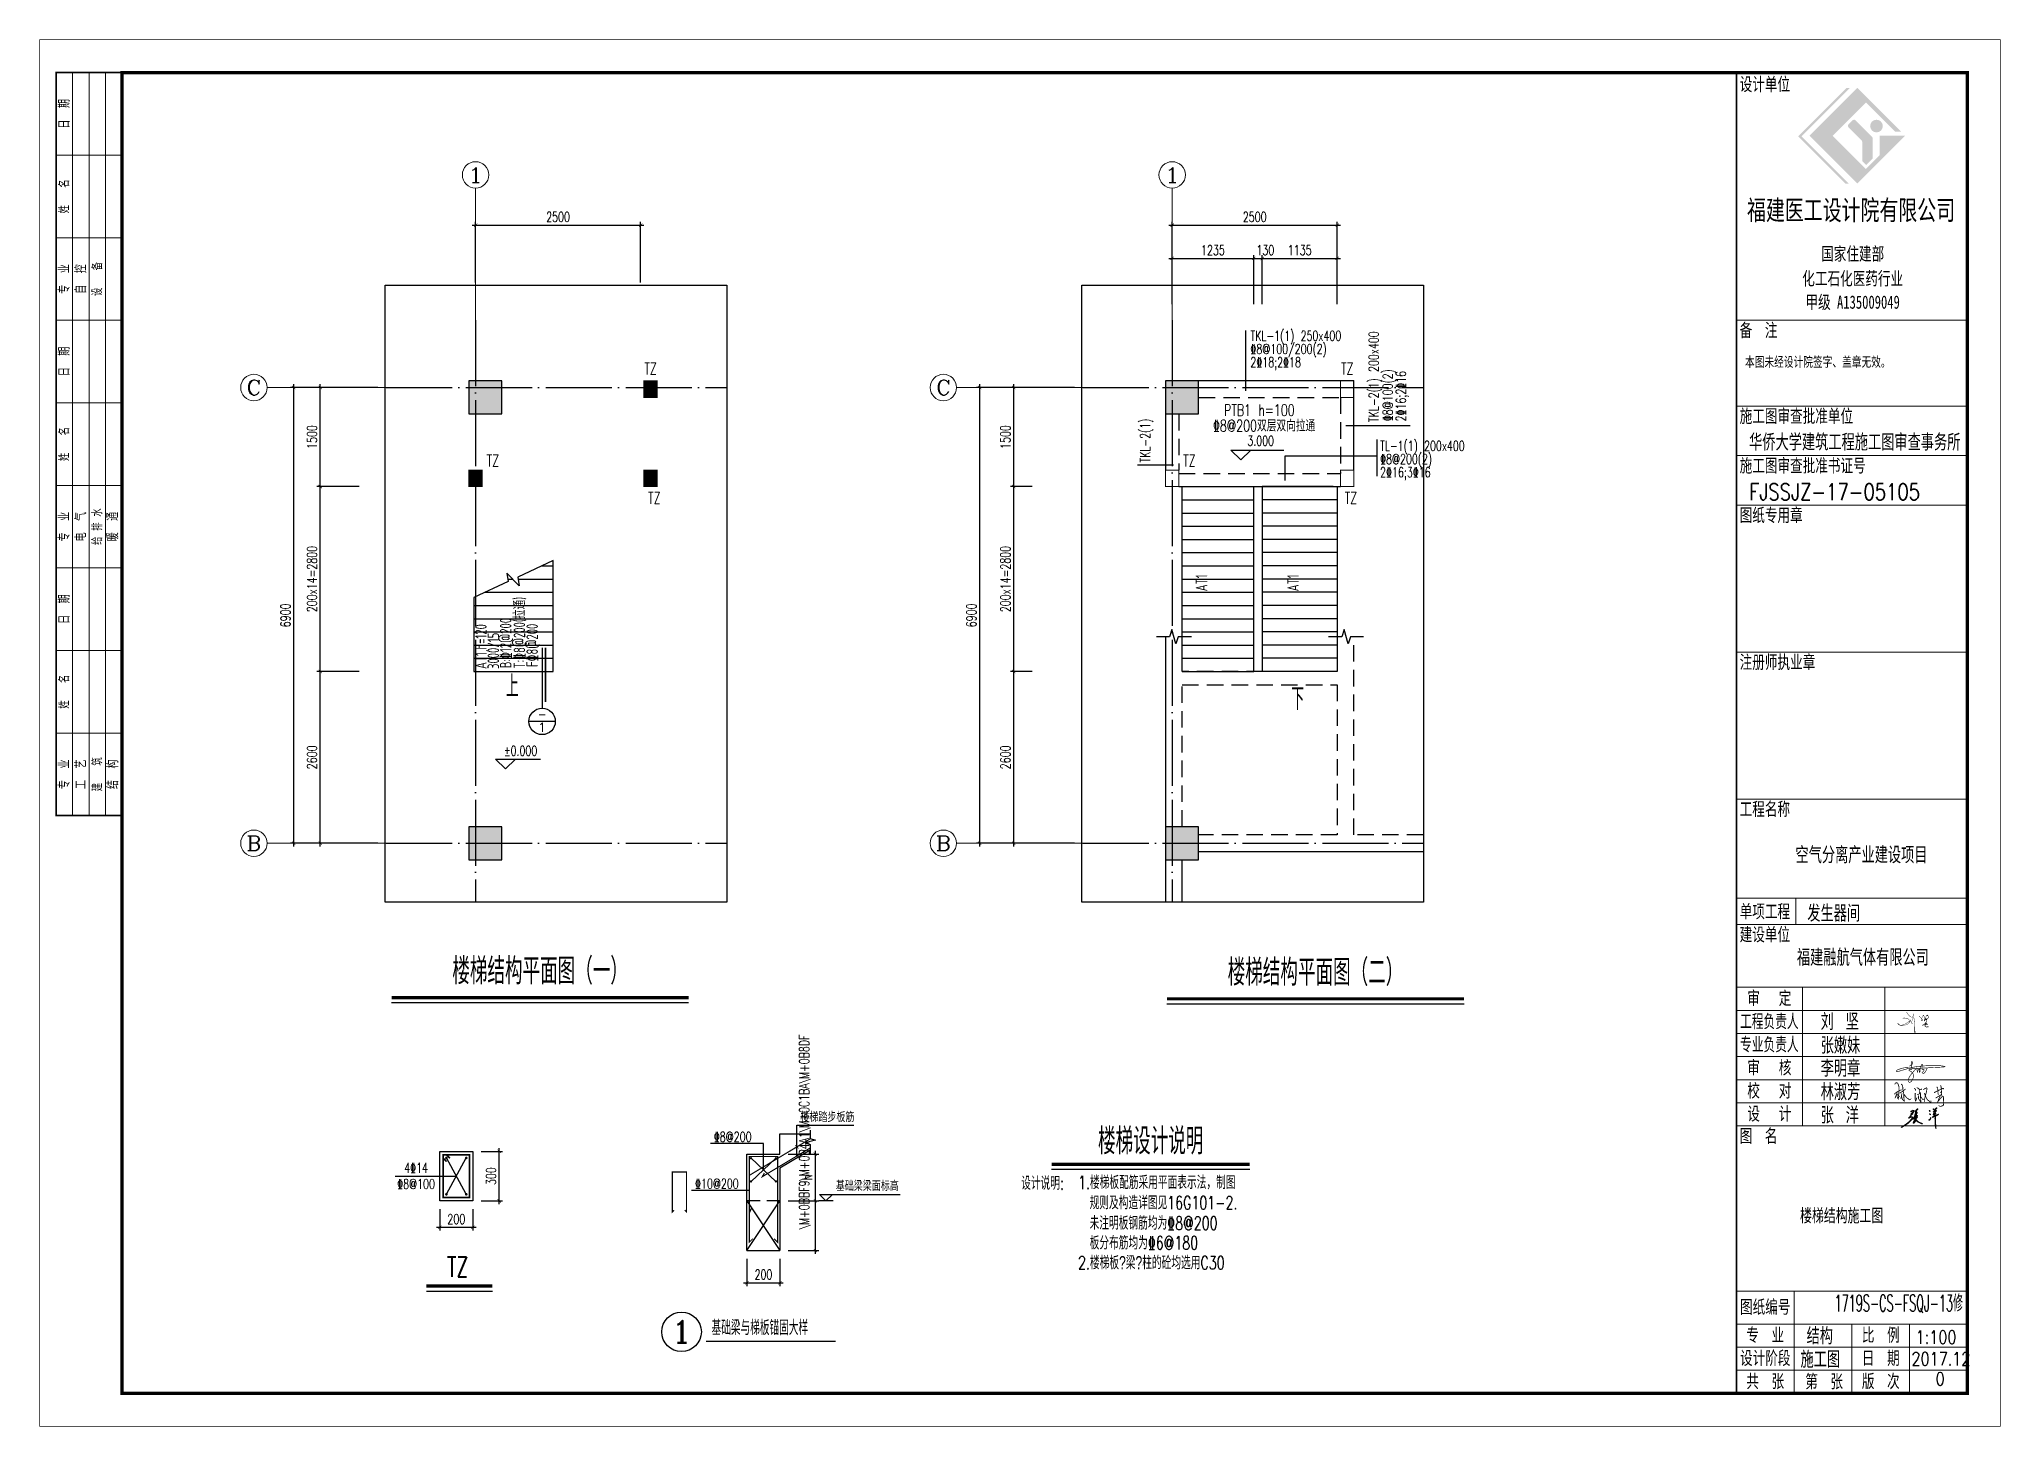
# Model space of a CAD drawing. Extents: x 959592 to 1105020, y -295412 to 379724.
# Drawn here: x 967965 to 1027385, y -295412 to -253392 of the extents above; entities that cross this region are included whole.
import ezdxf
from ezdxf.enums import TextEntityAlignment as Align

# ---------------------------------------------------------------- set-up
doc = ezdxf.new("R2010")
doc.units = 0
doc.header["$LTSCALE"] = 1000
doc.header["$MEASUREMENT"] = 0
doc.linetypes.add('DASHED', pattern=[0.75, 0.5, -0.25])
doc.linetypes.add('DOTE', pattern=[2.42, 2, -0.2, 0.02, -0.2])
doc.layers.get('0').update_dxf_attribs({"linetype": 'CONTINUOUS'})
doc.layers.get('Defpoints').update_dxf_attribs({"linetype": 'CONTINUOUS', "lineweight": 5})
for name, color, linetype in [('AXIS_TEXT', 7, 'CONTINUOUS'), ('BEAM', 4, 'DASHED'), ('BEAM_CONT', 4, 'CONTINUOUS'), ('BEAM_DASH', 144, 'DASHED'), ('COLU', 7, 'CONTINUOUS'), ('COLU_HATCH', 251, 'CONTINUOUS'), ('DIM_ELEV', 3, 'CONTINUOUS'), ('DIM_LIANG', 3, 'CONTINUOUS'), ('DIM_SYMB', 3, 'CONTINUOUS'), ('DIMENSION', 3, 'CONTINUOUS'), ('DOTE', 1, 'DOTE'), ('GZ', 5, 'CONTINUOUS'), ('HATCH', 254, 'CONTINUOUS'), ('hole', 7, 'CONTINUOUS'), ('STAIR', 2, 'CONTINUOUS'), ('TEXT', 7, 'CONTINUOUS'), ('THIN', 7, 'CONTINUOUS'), ('文字', 4, 'CONTINUOUS'), ('流程图', 1, 'CONTINUOUS'), ('签字边框线', 4, 'CONTINUOUS')]:
    doc.layers.add(name, color=color, linetype=linetype)
for name, color, linetype, lineweight in [('DIM', 3, 'CONTINUOUS', 5), ('FRAME', 3, 'CONTINUOUS', 5), ('PUB_TEXT', 7, 'CONTINUOUS', 5)]:
    doc.layers.add(name, color=color, linetype=linetype, lineweight=lineweight)
doc.styles.add('_HZTXT', font='TXT', dxfattribs={"width": 0.8, "bigfont": 'HZTXT'})
doc.styles.add('_TCH_AXIS', font='COMPLEX', dxfattribs={"bigfont": 'GBCBIG'})
doc.styles.add('_TCH_DIM', font='SIMPLEX', dxfattribs={"bigfont": 'GBCBIG'})
doc.styles.add('COMPLEX', font='COMPLEX')
doc.styles.add('DXFS', font='txt.shx', dxfattribs={"width": 0.65, "bigfont": 'dxfs.shx'})
doc.styles.add('FRAME', font='simhei.ttf', dxfattribs={"width": 0.7})
doc.styles.add('TSSD_Dimension', font='TXT.shx', dxfattribs={"width": 0.7, "bigfont": 'hztxt.shx'})
doc.styles.add('TSSD_REIN', font='Tssdeng.shx', dxfattribs={"width": 0.7, "bigfont": 'hztxt.shx'})
doc.styles.add('黑体', font='simhei.ttf', dxfattribs={"width": 0.7})
doc.dimstyles.new('TSSD_20_100', dxfattribs={"dimtxt": 300, "dimasz": 100, "dimexe": 100, "dimexo": 250, "dimgap": 100, "dimtad": 1, "dimdec": 0, "dimlfac": 0.2, "dimzin": 0, "dimdsep": 46, "dimtxsty": 'TSSD_Dimension', "dimblk": 'ARCHTICK', "dimcen": 0, "dimdle": 100, "dimclrt": 7, "dimadec": 0, "dimazin": 0, "dimtfac": 1, "dimtdec": 0, "dimtix": 1, "dimtmove": 2, "dimatfit": 3, "dimfxl": 1, "dimtolj": 1, "dimtzin": 0, "dimarcsym": 0})
doc.dimstyles.new('TSSD_50_100', dxfattribs={"dimtxt": 300, "dimasz": 100, "dimexe": 100, "dimexo": 250, "dimgap": 100, "dimtad": 1, "dimdec": 0, "dimlfac": 0.5, "dimzin": 0, "dimdsep": 46, "dimtxsty": 'TSSD_Dimension', "dimblk": 'ARCHTICK', "dimcen": 0, "dimdle": 100, "dimclrt": 3, "dimadec": 0, "dimazin": 0, "dimtfac": 1, "dimtdec": 0, "dimtix": 1, "dimtmove": 2, "dimatfit": 3, "dimfxl": 1, "dimtolj": 1, "dimtzin": 0, "dimarcsym": 0})

msp = doc.modelspace()

# ---------------------------------------------------------------- texts
at = {"layer": 'DIM_LIANG', "style": 'DXFS', "width": 0.7}
for s, p in [('TKL-1(1) 250x400', (1004655.137, -262522.011)), ('%%1328@100/200(2)', (1004655.137, -262922.011)), ('2%%13218;2%%13218', (1004655.137, -263322.011)), ('TL-1(1) 200x400', (1008583.773, -265855.779)), ('%%1328@200(2)', (1008583.773, -266255.779)), ('2%%13216;3%%13216', (1008583.773, -266655.779))]:
    msp.add_text(s, height=300, dxfattribs=at).set_placement(p)
for s, p in [('TKL-2(1) 200x400', (1008538.406, -264989.295)), ('%%1328@100(2)', (1008963.569, -264959.307)), ('2%%13216;2%%13216', (1009363.569, -264967.11)), ('TKL-2(1)', (1001613.822, -266213.068))]:
    msp.add_text(s, height=300, rotation=90, dxfattribs=at).set_placement(p)
at = {"layer": 'DIMENSION', "linetype": 'Continuous', "style": 'DXFS', "width": 0.7}
for s, p in [('TZ', (986296.252, -263543.886)), ('TZ', (1007398.752, -263543.886)), ('%%1328@200双层双向拉通', (1003521.04, -265271.117)), ('PTB1 h=100', (1003856.086, -264798.725)), ('TZ', (981516.248, -266326.386)), ('TZ', (1002618.748, -266326.386)), ('TZ', (986409.748, -267462.886)), ('TZ', (1007512.248, -267462.886))]:
    msp.add_text(s, height=350, dxfattribs=at).set_placement(p)
at = {"layer": 'DIMENSION', "style": 'DXFS', "width": 0.7}
for s, height, p in [('楼梯结构平面图（一）', 800, (983137.668, -282012.497)), ('楼梯结构平面图（二）', 800, (1006625.989, -282052.497)), ('楼梯踏步板筋', 300, (991840.075, -286186.135)), ('楼梯设计说明', 800, (1001634.035, -287163.182)), ('4%%13214', 300, (979381.318, -287722.289)), ('%%1328@100', 300, (979381.318, -288208.653)), ('基础梁梁面标高', 300, (993049.873, -288270.098)), ('TZ ', 600, (980827.636, -290867.024))]:
    msp.add_text(s, height=height, dxfattribs=at).set_placement(p, align=Align.CENTER)
at = {"layer": 'DIMENSION', "style": 'DXFS'}
for s, height, width, p in [('%%1328@200', 300, 0.7, (988400.778, -286781.511)), ('%%13210@200', 300, 0.7, (987830.907, -288200.727)), ('设计说明:', 400, 0.7, (997710, -288235.231)), ('1.楼梯板配筋采用平面表示法，制图', 400, 0.7, (999434.035, -288213.182)), ('规则及构造详图见16G101-2.', 400, 0.7, (999784.035, -288826.593)), ('未注明板钢筋均为%%1328@200', 400, 0.7, (999784.035, -289443.461)), ('板分布筋均为%%1326@180', 400, 0.7, (999784.035, -290043.461)), ('2.楼梯板%%151梁%%151柱的砼均选用C30', 400, 0.7, (999434.035, -290643.461)), ('基础梁与梯板锚固大样', 450, 0.65, (988332.826, -292637.338))]:
    msp.add_text(s, height=height, dxfattribs=dict(at, width=width)).set_placement(p)
at = {"layer": 'PUB_TEXT', "style": '_TCH_DIM'}
for s, height, width, p in [('3.000', 297.5, 0.705882, (1004560.743, -265701.708)), ('上', 675.177, 0.8, (982103.173, -273323.98)), ('下', 675.177, 0.8, (1005894.865, -273702.48)), ('%%P0.000', 297.5, 0.705882, (982045.109, -275091.997))]:
    msp.add_text(s, height=height, dxfattribs=dict(at, width=width)).set_placement(p)
at = {"layer": 'PUB_TEXT', "color": 2, "style": '_HZTXT', "width": 0.8}
for s, height, p in [('发生器间', 500, (1021524.258, -280115.351)), ('楼梯结构施工图', 450, (1021304.726, -289253.709))]:
    msp.add_text(s, height=height, dxfattribs=at).set_placement(p)
at = {"layer": 'PUB_TEXT', "color": 3, "style": '_HZTXT', "width": 0.5}
msp.add_text('1719S-CS-FSQJ-13修', height=500, dxfattribs=at).set_placement((1022350.19, -291917.257))
at = {"layer": 'TEXT', "linetype": 'ByBlock', "style": 'TSSD_REIN', "width": 0.7}
for s, p in [('AT1', (1003348.686, -270111.409)), ('AT1', (1006122.686, -270111.409)), ('B:%%13212@200', (982270.809, -272436.854)), ('T:%%1328@200(拉通)', (982685.686, -272447.346)), ('AT1,h=120', (981518.686, -272463.409)), ('3000/15', (981894.65, -272463.419)), ('F%%1328@200', (983072.405, -272403.998))]:
    msp.add_text(s, height=350, rotation=90, dxfattribs=at).set_placement(p)

# ---------------------------------------------------------------- blocks, each defined once
blk = doc.blocks.new('BW-43091906', base_point=(-152259, 7688))
at = {"layer": 'FRAME'}
h = blk.add_hatch(color=256, dxfattribs=at)
h.paths.add_polyline_path([(-97941, 46776), (-96933, 47785), (-96051, 46904), (-95871, 46904), (-97194, 48226), (-98644, 46776), (-97194, 45326), (-95744, 46776), (-96520, 46776), (-96520, 46180), (-96933, 45767)], flags=0)
edge = h.paths.add_edge_path(flags=0)
edge.add_arc((-97115, 46588), 69.1, 0, 45, ccw=False)
edge.add_line((-97046, 46588), (-97046, 46005))
edge.add_line((-97046, 46005), (-96929, 45888))
edge.add_line((-96929, 45888), (-96731, 46087))
edge.add_line((-96731, 46087), (-96731, 46698))
edge.add_arc((-96800, 46698), 69.1, 360, 405)
edge.add_line((-96751, 46746), (-97245, 47240))
edge.add_arc((-97293, 47191), 69.1, 45, 135)
edge.add_line((-97342, 47240), (-97457, 47125))
edge.add_arc((-97408, 47076), 69.1, 135, 225)
edge.add_line((-97457, 47028), (-97066, 46637))
edge = h.paths.add_edge_path(flags=0)
edge.add_arc((-96614, 47069), 192, 360, 540)
edge.add_arc((-96614, 47069), 192, 180, 360)
h.paths.add_polyline_path([(-97553, 45326), (-97455, 45326), (-98887, 46757), (-97418, 48226), (-97515, 48226), (-98984, 46757)], flags=0)
for p, q in [((-93859, 41188), (-100859, 41188)), ((-93859, 38588), (-100859, 38588)), ((-93859, 37088), (-100859, 37088)), ((-93859, 35588), (-100859, 35588)), ((-93859, 31138), (-100859, 31138)), ((-93859, 26688), (-100859, 26688)), ((-93859, 23688), (-100859, 23688)), ((-99059, 23688), (-99059, 22888)), ((-93859, 22888), (-100859, 22888)), ((-93859, 20988), (-100859, 20988)), ((-98859, 20988), (-98859, 16788)), ((-96359, 20988), (-96359, 16788)), ((-93859, 20288), (-100859, 20288)), ((-93859, 19588), (-100859, 19588)), ((-93859, 18888), (-100859, 18888)), ((-93859, 18188), (-100859, 18188)), ((-93859, 17488), (-100859, 17488)), ((-93859, 16788), (-100859, 16788)), ((-93859, 11788), (-100859, 11788)), ((-99109, 11788), (-99109, 8688)), ((-93859, 10788), (-100859, 10788)), ((-97359, 10788), (-97359, 8688)), ((-95609, 10788), (-95609, 8688)), ((-93859, 10088), (-100859, 10088)), ((-93859, 9388), (-100859, 9388))]:
    blk.add_line(p, q, dxfattribs=at)
for points, const_width in [([(-152259, 49688), (-152259, 7688), (-92859, 7688), (-92859, 49688)], 20), ([(-149759, 48688), (-149759, 8688), (-93859, 8688), (-93859, 48688)], 100)]:
    blk.add_lwpolyline(points, close=True, dxfattribs=dict(at, const_width=const_width))
at = {"layer": 'FRAME', "const_width": 50}
for points in [[(-149759, 48688), (-151759, 48688), (-151759, 26188), (-149759, 26188)], [(-100859, 48688), (-100859, 8688)]]:
    blk.add_lwpolyline(points, dxfattribs=at)
at = {"layer": 'FRAME'}
for points in [[(-151259, 26188), (-151259, 48688)], [(-150759, 26188), (-150759, 48688)], [(-150259, 26188), (-150259, 48688)], [(-149759, 46188), (-151759, 46188)], [(-149759, 43688), (-151759, 43688)], [(-149759, 41188), (-151759, 41188)], [(-149759, 38688), (-151759, 38688)], [(-149759, 36188), (-151759, 36188)], [(-149759, 33688), (-151759, 33688)], [(-149759, 31188), (-151759, 31188)], [(-149759, 28688), (-151759, 28688)]]:
    blk.add_lwpolyline(points, dxfattribs=at)
for s, insert, char_height, width, attachment_point, style in [('设计单位', (-100759, 48538), 400, 2368.14, 1, 'FRAME'), ('福建医工设计院有限公司', (-97384, 44489), 600, 9859.32, 5, 'FRAME'), ('国家住建部', (-97335, 43179), 400, 2944.75, 5, 'FRAME'), ('化工石化医药行业', (-97335, 42430), 400, 4781.36, 5, 'FRAME'), ('甲级 A135009049', (-97335, 41715), 400, 4439.66, 5, 'FRAME'), ('备  注', (-100759, 41088), 400, 1758.31, 1, 'FRAME'), ('本图未经设计院签字、盖章无效。', (-100596, 39745), 300, 6524.24, 7, '黑体'), ('施工图审查批准单位', (-100759, 38488), 400, 5412.54, 1, 'FRAME'), ('施工图审查批准书证号', (-100759, 36988), 400, 6008.14, 1, 'FRAME'), ('图纸专用章', (-100759, 35488), 400, 2928.14, 1, 'FRAME'), ('注册师执业章', (-100759, 31038), 400, 3554.58, 1, 'FRAME'), ('工程名称', (-100759, 26588), 400, 2368.14, 1, 'FRAME'), ('单项工程', (-100759, 23488), 400, 2349.15, 1, 'FRAME'), ('建设单位', (-100759, 22788), 400, 2375.25, 1, 'FRAME'), ('审   定', (-99859, 20638), 400, 2038.31, 5, 'FRAME'), ('{\\W0.65;工程负责人}', (-99859, 19938), 400, 2758.64, 5, 'FRAME'), ('{\\W0.65;专业负责人}', (-99859, 19238), 400, 2763.05, 5, 'FRAME'), ('审   核', (-99859, 18538), 400, 2052.54, 5, 'FRAME'), ('校   对', (-99859, 17838), 400, 2066.78, 5, 'FRAME'), ('设   计', (-99859, 17138), 400, 2059.66, 5, 'FRAME'), ('图  名', (-100759, 16688), 400, 1670.51, 1, 'FRAME'), ('图纸编号', (-99984, 11288), 400, 2325.42, 5, 'FRAME'), ('专  业', (-99984, 10438), 400, 1753.56, 5, 'FRAME'), ('比  例', (-96484, 10438), 400, 1677.63, 5, 'FRAME'), ('设计阶段', (-99984, 9738), 400, 2361.02, 5, 'FRAME'), ('日  期', (-96484, 9738), 400, 1618.31, 5, 'FRAME'), ('共  张', (-99984, 9038), 400, 1741.69, 5, 'FRAME'), ('第  张', (-98200, 9031), 400, 1746.44, 5, 'FRAME'), ('版  次', (-96484, 9038), 400, 1753.56, 5, 'FRAME')]:
    blk.add_mtext(s, dxfattribs=dict(at, insert=insert, char_height=char_height, width=width, attachment_point=attachment_point, style=style))
at = {"layer": 'FRAME', "char_height": 300, "attachment_point": 5, "rotation": 90, "style": 'DXFS'}
for s, insert, width in [('{\\f宋体|b0|i0|c134|p2;日\\Ftxt.shx,dxfs.shx|c134;  \\f宋体|b0|i0|c134|p2;期\\P}', (-151509, 47438), 1132.5), ('姓   名', (-151509, 44938), 1185), ('{\\f宋体|b0|i0|c134|p2;专\\Ftxt.shx,dxfs.shx|c134;  \\f宋体|b0|i0|c134|p2;业\\P}', (-151509, 42438), 1203.38), ('{\\f宋体|b0|i0|c134|p2;自\\Ftxt.shx,dxfs.shx|c134;  \\f宋体|b0|i0|c134|p2;控\\P}', (-151009, 42438), 1148.25), ('设   备', (-150509, 42438), 1227), ('{\\f宋体|b0|i0|c134|p2;日\\Ftxt.shx,dxfs.shx|c134;  \\f宋体|b0|i0|c134|p2;期\\P}', (-151509, 39938), 1132.5), ('姓   名', (-151509, 37438), 1185), ('{\\f宋体|b0|i0|c134|p2;专\\Ftxt.shx,dxfs.shx|c134;  \\f宋体|b0|i0|c134|p2;业\\P}', (-151509, 34938), 1203.38), ('{\\f宋体|b0|i0|c134|p2;电\\Ftxt.shx,dxfs.shx|c134;  \\f宋体|b0|i0|c134|p2;气\\P}', (-151009, 34938), 1182.38), ('给 排 水', (-150509, 34938), 1352.62), ('{\\f宋体|b0|i0|c134|p2;暖\\Ftxt.shx,dxfs.shx|c134;  \\f宋体|b0|i0|c134|p2;通\\P}', (-150039, 34938), 1200.75), ('{\\f宋体|b0|i0|c134|p2;日\\Ftxt.shx,dxfs.shx|c134;  \\f宋体|b0|i0|c134|p2;期\\P}', (-151509, 32438), 1132.5), ('姓   名', (-151509, 29938), 1185), ('{\\f宋体|b0|i0|c134|p2;专\\Ftxt.shx,dxfs.shx|c134;  \\f宋体|b0|i0|c134|p2;业\\P}', (-151509, 27438), 1203.38), ('{\\f宋体|b0|i0|c134|p2;工\\Ftxt.shx,dxfs.shx|c134;  \\f宋体|b0|i0|c134|p2;艺\\P}', (-151009, 27438), 1177.12), ('建   筑', (-150509, 27438), 1206), ('{\\f宋体|b0|i0|c134|p2;结\\Ftxt.shx,dxfs.shx|c134;  \\f宋体|b0|i0|c134|p2;构\\P}', (-150039, 27438), 1192.88)]:
    blk.add_mtext(s, dxfattribs=dict(at, insert=insert, width=width))
blk = doc.blocks.new('张洋')
at = {"lineweight": 9}
h = blk.add_hatch(color=4, dxfattribs=at)
h.paths.add_polyline_path([(1319, 100), (1323, 105), (1371, 81), (1419, 47), (1410, 23), (1391, 9), (1333, -73), (1232, -183), (1232, -193), (1203, -212), (1199, -197), (1208, -164), (1247, -101), (1256, -53), (1290, -1), (1299, 47), (1314, 62), (1319, 100)], flags=16)
h.paths.add_polyline_path([(2773, 134), (2763, 139), (2759, 129), (2768, 124), (2773, 134)], flags=17)
h.paths.add_polyline_path([(2941, 302), (2936, 307), (2917, 297), (2912, 273), (2821, 153), (2787, 95), (2778, 91), (2773, 110), (2759, 115), (2749, 95), (2739, 95), (2725, 76), (2754, 43), (2797, 43), (2821, 67), (2922, 239), (2922, 254), (2941, 283), (2941, 302)])
h.paths.add_polyline_path([(1328, 479), (1333, 479), (1333, 465), (1319, 451), (1328, 479)], flags=16)
h.paths.add_polyline_path([(1405, 542), (1410, 542), (1371, 499), (1405, 542)], flags=16)
h.paths.add_polyline_path([(3325, 566), (3330, 571), (3339, 475), (3200, 403), (3205, 422), (3243, 460), (3325, 566)], flags=16)
h.paths.add_polyline_path([(2826, 681), (2816, 686), (2816, 652), (2864, 623), (2869, 585), (2883, 580), (2903, 619), (2898, 643), (2879, 662), (2850, 667), (2826, 681)])
edge = h.paths.add_edge_path(flags=16)
edge.add_line((3387, 700), (3383, 700))
h.paths.add_polyline_path([(2787, 1036), (2783, 1041), (2759, 1031), (2759, 1012), (2797, 983), (2821, 931), (2821, 902), (2835, 897), (2850, 921), (2855, 964), (2840, 1003), (2811, 1031), (2787, 1036)])
h.paths.add_polyline_path([(3215, 1185), (3210, 1190), (3191, 1190), (3176, 1175), (3186, 1142), (3234, 1094), (3263, 1094), (3272, 1113), (3243, 1142), (3239, 1166), (3215, 1185)], flags=17)
h.paths.add_polyline_path([(1602, 1199), (1597, 1204), (1578, 1204), (1554, 1166), (1463, 1070), (1362, 940), (1362, 931), (1381, 916), (1386, 945), (1429, 969), (1429, 911), (1362, 681), (1275, 470), (1266, 407), (1285, 388), (1256, 355), (1271, 326), (1251, 316), (1194, 249), (1103, 167), (1103, 158), (1117, 143), (1155, 153), (1304, 307), (1323, 316), (1333, 297), (1323, 215), (1309, 196), (1280, 81), (1251, 33), (1242, -10), (1194, -116), (1155, -178), (1155, -226), (1165, -241), (1184, -250), (1223, -250), (1242, -241), (1290, -188), (1314, -154), (1319, -135), (1347, -116), (1347, -101), (1367, -68), (1381, -63), (1395, -34), (1448, 23), (1501, -20), (1525, -53), (1539, -58), (1573, -97), (1659, -159), (1847, -260), (2005, -313), (2072, -317), (2082, -308), (2067, -293), (1971, -265), (1909, -231), (1875, -226), (1779, -178), (1635, -87), (1477, 57), (1472, 71), (1501, 110), (1501, 124), (1487, 129), (1467, 95), (1448, 81), (1405, 110), (1352, 129), (1453, 215), (1487, 239), (1530, 297), (1554, 307), (1578, 340), (1578, 355), (1563, 369), (1549, 369), (1511, 316), (1352, 167), (1347, 191), (1371, 230), (1376, 316), (1367, 355), (1434, 393), (1458, 417), (1520, 436), (1583, 489), (1592, 513), (1583, 523), (1554, 527), (1520, 499), (1429, 451), (1400, 417), (1376, 417), (1357, 403), (1338, 407), (1352, 417), (1371, 455), (1448, 537), (1487, 595), (1472, 623), (1453, 628), (1448, 638), (1482, 691), (1511, 715), (1520, 743), (1544, 763), (1568, 825), (1563, 835), (1530, 844), (1491, 825), (1458, 796), (1448, 772), (1448, 743), (1463, 729), (1491, 758), (1491, 777), (1501, 787), (1515, 782), (1458, 710), (1371, 566), (1357, 561), (1371, 590), (1376, 628), (1391, 643), (1424, 734), (1434, 787), (1472, 902), (1477, 1022), (1511, 1051), (1511, 1060), (1544, 1084), (1611, 1175), (1611, 1195), (1602, 1199)])
h.paths.add_polyline_path([(3541, 1305), (3536, 1310), (3522, 1310), (3512, 1286), (3469, 1267), (3450, 1238), (3383, 1171), (3335, 1094), (3311, 1070), (3287, 1017), (3200, 902), (3186, 863), (3205, 844), (3243, 844), (3311, 883), (3354, 921), (3397, 940), (3368, 887), (3335, 883), (3325, 863), (3335, 825), (3330, 729), (3301, 705), (3234, 671), (3287, 748), (3282, 758), (3272, 758), (3267, 743), (3258, 743), (3219, 710), (3176, 657), (3181, 643), (3200, 628), (3243, 628), (3272, 638), (3311, 667), (3330, 667), (3330, 619), (3258, 523), (3104, 359), (3104, 350), (3119, 335), (3181, 340), (3205, 359), (3330, 422), (3344, 422), (3359, 307), (3354, 268), (3363, 215), (3373, -250), (3383, -308), (3407, -673), (3440, -788), (3455, -807), (3469, -807), (3479, -788), (3455, -716), (3450, -634), (3440, -610), (3431, -389), (3421, -380), (3421, -125), (3411, -111), (3411, -39), (3421, -25), (3411, 38), (3416, 105), (3407, 163), (3411, 220), (3392, 441), (3397, 460), (3445, 479), (3483, 503), (3493, 518), (3531, 523), (3575, 556), (3618, 571), (3699, 623), (3680, 647), (3661, 647), (3551, 590), (3512, 561), (3488, 561), (3421, 518), (3387, 508), (3383, 643), (3445, 719), (3445, 739), (3421, 758), (3378, 758), (3383, 825), (3397, 844), (3397, 859), (3378, 878), (3450, 959), (3479, 974), (3493, 998), (3479, 1027), (3459, 1027), (3435, 1012), (3397, 1003), (3378, 979), (3344, 964), (3234, 883), (3277, 940), (3282, 959), (3354, 1065), (3368, 1075), (3383, 1108), (3416, 1137), (3426, 1161), (3546, 1262), (3541, 1305)])
edge = h.paths.add_edge_path()
edge.add_line((906, 911), (925, 945))
edge.add_line((925, 945), (978, 979))
edge.add_line((978, 979), (1088, 1031))
edge.add_line((1088, 1031), (1112, 1031))
edge.add_line((1112, 1031), (1151, 1046))
edge.add_line((1151, 1046), (1155, 1041))
edge.add_line((906, 911), (915, 902))
edge.add_line((1155, 1041), (1203, 1041))
edge.add_line((1203, 1041), (1242, 1012))
edge.add_line((1242, 1012), (1237, 955))
edge.add_line((1237, 955), (1189, 873))
edge.add_line((1189, 873), (1103, 791))
edge.add_line((1103, 791), (1098, 772))
edge.add_line((1098, 772), (1117, 758))
edge.add_line((1117, 758), (1117, 724))
edge.add_line((1117, 724), (1103, 695))
edge.add_line((1103, 695), (997, 580))
edge.add_line((997, 580), (906, 460))
edge.add_line((906, 460), (752, 287))
edge.add_line((752, 287), (819, 326))
edge.add_line((819, 326), (882, 345))
edge.add_line((882, 345), (939, 374))
edge.add_line((939, 374), (987, 383))
edge.add_line((987, 383), (1059, 379))
edge.add_line((1059, 379), (1107, 355))
edge.add_line((1107, 355), (1131, 321))
edge.add_line((1131, 321), (1122, 283))
edge.add_line((1122, 283), (1088, 220))
edge.add_line((1088, 220), (1035, 167))
edge.add_line((1035, 167), (1002, 115))
edge.add_line((1002, 115), (954, 62))
edge.add_line((954, 62), (887, -1))
edge.add_line((887, -1), (829, -73))
edge.add_line((829, -73), (647, -241))
edge.add_line((647, -241), (498, -356))
edge.add_line((498, -356), (330, -461))
edge.add_line((330, -461), (272, -509))
edge.add_line((272, -509), (224, -533))
edge.add_line((224, -533), (143, -591))
edge.add_line((143, -591), (119, -596))
edge.add_line((119, -596), (90, -620))
edge.add_line((90, -620), (27, -653))
edge.add_line((27, -653), (-25, -673))
edge.add_line((-25, -673), (-35, -663))
edge.add_line((-35, -663), (-30, -677))
edge.add_line((-30, -677), (-40, -682))
edge.add_line((-40, -682), (-49, -663))
edge.add_line((-49, -663), (-35, -644))
edge.add_line((-35, -644), (138, -553))
edge.add_line((138, -553), (243, -481))
edge.add_line((243, -481), (272, -471))
edge.add_line((272, -471), (287, -452))
edge.add_line((287, -452), (311, -442))
edge.add_line((311, -442), (373, -394))
edge.add_line((373, -394), (407, -380))
edge.add_line((407, -380), (479, -322))
edge.add_line((479, -322), (488, -322))
edge.add_line((488, -322), (527, -284))
edge.add_line((527, -284), (565, -265))
edge.add_line((565, -265), (685, -154))
edge.add_line((685, -154), (699, -149))
edge.add_line((699, -149), (810, -44))
edge.add_line((810, -44), (863, 28))
edge.add_line((863, 28), (959, 119))
edge.add_line((959, 119), (973, 148))
edge.add_line((973, 148), (1002, 172))
edge.add_line((1002, 172), (1021, 211))
edge.add_line((1021, 211), (1050, 239))
edge.add_line((1050, 239), (1074, 278))
edge.add_line((1074, 278), (1083, 321))
edge.add_line((1083, 321), (1064, 335))
edge.add_line((1064, 335), (983, 345))
edge.add_line((983, 345), (810, 278))
edge.add_line((810, 278), (757, 239))
edge.add_line((757, 239), (695, 244))
edge.add_line((695, 244), (680, 263))
edge.add_line((680, 263), (810, 398))
edge.add_line((810, 398), (839, 441))
edge.add_line((839, 441), (915, 523))
edge.add_line((915, 523), (935, 556))
edge.add_line((935, 556), (1026, 657))
edge.add_line((1026, 657), (1069, 719))
edge.add_line((1069, 719), (1035, 719))
edge.add_line((1035, 719), (1021, 705))
edge.add_line((1021, 705), (1021, 695))
edge.add_line((1021, 695), (954, 638))
edge.add_line((954, 638), (925, 633))
edge.add_line((925, 633), (911, 647))
edge.add_line((911, 647), (911, 657))
edge.add_line((911, 657), (987, 719))
edge.add_line((987, 719), (997, 719))
edge.add_line((997, 719), (1002, 734))
edge.add_line((1002, 734), (1055, 777))
edge.add_line((1055, 777), (1093, 830))
edge.add_line((1093, 830), (1165, 907))
edge.add_line((1165, 907), (1194, 964))
edge.add_line((1194, 964), (1194, 993))
edge.add_line((1194, 993), (1184, 1003))
edge.add_line((1184, 1003), (1127, 998))
edge.add_line((1127, 998), (1050, 969))
edge.add_line((1050, 969), (1035, 955))
edge.add_line((1035, 955), (1021, 955))
edge.add_line((1021, 955), (939, 902))
edge.add_line((939, 902), (915, 902))
edge.add_line((915, 902), (915, 902))
at = {"color": 4, "lineweight": 9}
blk.add_line((906, 911, 31107534), (915, 902, 31107534), dxfattribs=at)
at = {"color": 4, "lineweight": 9, "elevation": 31107534}
for points in [[(915, 902), (915, 902), (939, 902), (1021, 955), (1035, 955), (1050, 969), (1127, 998), (1184, 1003), (1194, 993), (1194, 964), (1165, 907), (1093, 830), (1055, 777), (1002, 734), (997, 719), (987, 719), (911, 657), (911, 647), (925, 633), (954, 638), (1021, 695), (1021, 705), (1035, 719), (1069, 719), (1026, 657), (935, 556), (915, 523), (839, 441), (810, 398), (680, 263), (695, 244), (757, 239), (810, 278), (983, 345), (1064, 335), (1083, 321), (1074, 278), (1050, 239), (1021, 211), (1002, 172), (973, 148), (959, 119), (863, 28), (810, -44), (699, -149), (685, -154), (565, -265), (527, -284), (488, -322), (479, -322), (407, -380), (373, -394), (311, -442), (287, -452), (272, -471), (243, -481), (138, -553), (-35, -644), (-49, -663), (-40, -682), (-30, -677), (-35, -663), (-25, -673), (27, -653), (90, -620), (119, -596), (143, -591), (224, -533), (272, -509), (330, -461), (498, -356), (647, -241), (829, -73), (887, -1), (954, 62), (1002, 115), (1035, 167), (1088, 220), (1122, 283), (1131, 321), (1107, 355), (1059, 379), (987, 383), (939, 374), (882, 345), (819, 326), (752, 287), (906, 460), (997, 580), (1103, 695), (1117, 724), (1117, 758), (1098, 772), (1103, 791), (1189, 873), (1237, 955), (1242, 1012), (1203, 1041), (1155, 1041)], [(1155, 1041), (1151, 1046), (1112, 1031), (1088, 1031), (978, 979), (925, 945), (906, 911)], [(1602, 1199), (1597, 1204), (1578, 1204), (1554, 1166), (1463, 1070), (1362, 940), (1362, 931), (1381, 916), (1386, 945), (1429, 969), (1429, 911), (1362, 681), (1275, 470), (1266, 407), (1285, 388), (1256, 355), (1271, 326), (1251, 316), (1194, 249), (1103, 167), (1103, 158), (1117, 143), (1155, 153), (1304, 307), (1323, 316), (1333, 297), (1323, 215), (1309, 196), (1280, 81), (1251, 33), (1242, -10), (1194, -116), (1155, -178), (1155, -226), (1165, -241), (1184, -250), (1223, -250), (1242, -241), (1290, -188), (1314, -154), (1319, -135), (1347, -116), (1347, -101), (1367, -68), (1381, -63), (1395, -34), (1448, 23), (1501, -20), (1525, -53), (1539, -58), (1573, -97), (1659, -159), (1847, -260), (2005, -313), (2072, -317), (2082, -308), (2067, -293), (1971, -265), (1909, -231), (1875, -226), (1779, -178), (1635, -87), (1477, 57), (1472, 71), (1501, 110), (1501, 124), (1487, 129), (1467, 95), (1448, 81), (1405, 110), (1352, 129), (1453, 215), (1487, 239), (1530, 297), (1554, 307), (1578, 340), (1578, 355), (1563, 369), (1549, 369), (1511, 316), (1352, 167), (1347, 191), (1371, 230), (1376, 316), (1367, 355), (1434, 393), (1458, 417), (1520, 436), (1583, 489), (1592, 513), (1583, 523), (1554, 527), (1520, 499), (1429, 451), (1400, 417), (1376, 417), (1357, 403), (1338, 407), (1352, 417), (1371, 455), (1448, 537), (1487, 595), (1472, 623), (1453, 628), (1448, 638), (1482, 691), (1511, 715), (1520, 743), (1544, 763), (1568, 825), (1563, 835), (1530, 844), (1491, 825), (1458, 796), (1448, 772), (1448, 743), (1463, 729), (1491, 758), (1491, 777), (1501, 787), (1515, 782), (1458, 710), (1371, 566), (1357, 561), (1371, 590), (1376, 628), (1391, 643), (1424, 734), (1434, 787), (1472, 902), (1477, 1022), (1511, 1051), (1511, 1060), (1544, 1084), (1611, 1175), (1611, 1195), (1602, 1199)], [(1319, 100), (1323, 105), (1371, 81), (1419, 47), (1410, 23), (1391, 9), (1333, -73), (1232, -183), (1232, -193), (1203, -212), (1199, -197), (1208, -164), (1247, -101), (1256, -53), (1290, -1), (1299, 47), (1314, 62), (1319, 100)], [(1328, 479), (1333, 479), (1333, 465), (1319, 451), (1328, 479)], [(1405, 542), (1410, 542), (1371, 499), (1405, 542)], [(2941, 302), (2936, 307), (2917, 297), (2912, 273), (2821, 153), (2787, 95), (2778, 91), (2773, 110), (2759, 115), (2749, 95), (2739, 95), (2725, 76), (2754, 43), (2797, 43), (2821, 67), (2922, 239), (2922, 254), (2941, 283), (2941, 302)], [(2787, 1036), (2783, 1041), (2759, 1031), (2759, 1012), (2797, 983), (2821, 931), (2821, 902), (2835, 897), (2850, 921), (2855, 964), (2840, 1003), (2811, 1031), (2787, 1036)], [(2773, 134), (2763, 139), (2759, 129), (2768, 124), (2773, 134)], [(2826, 681), (2816, 686), (2816, 652), (2864, 623), (2869, 585), (2883, 580), (2903, 619), (2898, 643), (2879, 662), (2850, 667), (2826, 681)], [(3541, 1305), (3536, 1310), (3522, 1310), (3512, 1286), (3469, 1267), (3450, 1238), (3383, 1171), (3335, 1094), (3311, 1070), (3287, 1017), (3200, 902), (3186, 863), (3205, 844), (3243, 844), (3311, 883), (3354, 921), (3397, 940), (3368, 887), (3335, 883), (3325, 863), (3335, 825), (3330, 729), (3301, 705), (3234, 671), (3287, 748), (3282, 758), (3272, 758), (3267, 743), (3258, 743), (3219, 710), (3176, 657), (3181, 643), (3200, 628), (3243, 628), (3272, 638), (3311, 667), (3330, 667), (3330, 619), (3258, 523), (3104, 359), (3104, 350), (3119, 335), (3181, 340), (3205, 359), (3330, 422), (3344, 422), (3359, 307), (3354, 268), (3363, 215), (3373, -250), (3383, -308), (3407, -673), (3440, -788), (3455, -807), (3469, -807), (3479, -788), (3455, -716), (3450, -634), (3440, -610), (3431, -389), (3421, -380), (3421, -125), (3411, -111), (3411, -39), (3421, -25), (3411, 38), (3416, 105), (3407, 163), (3411, 220), (3392, 441), (3397, 460), (3445, 479), (3483, 503), (3493, 518), (3531, 523), (3575, 556), (3618, 571), (3699, 623), (3680, 647), (3661, 647), (3551, 590), (3512, 561), (3488, 561), (3421, 518), (3387, 508), (3383, 643), (3445, 719), (3445, 739), (3421, 758), (3378, 758), (3383, 825), (3397, 844), (3397, 859), (3378, 878), (3450, 959), (3479, 974), (3493, 998), (3479, 1027), (3459, 1027), (3435, 1012), (3397, 1003), (3378, 979), (3344, 964), (3234, 883), (3277, 940), (3282, 959), (3354, 1065), (3368, 1075), (3383, 1108), (3416, 1137), (3426, 1161), (3546, 1262), (3541, 1305)], [(3215, 1185), (3210, 1190), (3191, 1190), (3176, 1175), (3186, 1142), (3234, 1094), (3263, 1094), (3272, 1113), (3243, 1142), (3239, 1166), (3215, 1185)], [(3325, 566), (3330, 571), (3339, 475), (3200, 403), (3205, 422), (3243, 460), (3325, 566)], [(3383, 700), (3387, 700), (3383, 700)]]:
    blk.add_lwpolyline(points, dxfattribs=at)
blk = doc.blocks.new('BW--1935438967', base_point=(26512.871649, 18514.18405))
at = {"layer": '流程图', "const_width": 80}
for points in [[(26512.871649, 19709.016821), (26538.187747, 19800.787677), (26668.987586, 19886.229508), (26757.593929, 19919.984305), (26852.265588, 20013.337416), (26964.078354, 20062.914775), (27085.384657, 20126.20502), (27219.349009, 20181.056566)], [(26541.220404, 20727.374445), (26569.701014, 20809.651763), (26648.813821, 20888.76457), (26781.761003, 20888.76457), (26859.253885, 20790.66469), (26909.886082, 20645.097126), (26955.771509, 20507.440843), (26955.771509, 20327.857823), (26955.771509, 20200.777733), (26983.460991, 20090.911918), (26951.024741, 19882.581528), (26940.036851, 19673.108398), (26915.687687, 19396.784946), (26888.789333, 19251.217382), (26888.789333, 19195.838418)], [(26779.481806, 20032.32449), (26743.353624, 19715.082137), (26760.362878, 19557.120233), (26803.083793, 19372.523685), (26888.789333, 19251.217382)], [(27070.704836, 19844.079962), (27122.39187, 19904.205695), (27383.200421, 20052.937771), (27505.034143, 20162.113444), (27626.867864, 20261.79558)], [(27171.573664, 20767.623085), (27297.363026, 20660.820797), (27348.390786, 20440.887195), (27348.390786, 20257.100126), (27383.200421, 20052.937771), (27455.588639, 19729.06972), (27455.588639, 19383.506275), (27474.180148, 19241.141487), (27495.342824, 19051.864098), (27479.256553, 18994.287556)], [(27464.293489, 19060.19536), (27380.082302, 19146.985039), (27316.792057, 19217.659146), (27241.107472, 19423.484297), (27213.022426, 19563.1184), (27244.667549, 19721.344013), (27263.654622, 19830.519686)], [(28478.622836, 20321.159622), (28600.472178, 20265.383515), (28645.093063, 20204.458844), (28645.093063, 20130.582984)], [(28534.891401, 19797.581249), (28661.147688, 19832.834609)], [(28596.826396, 19824.396685), (28596.826396, 19579.839197), (28596.826396, 19412.501059), (28596.826396, 19260.401625), (28618.493268, 19086.543146), (28650.671791, 19042.780354), (28708.593133, 19184.365857), (28735.623093, 19293.772836)], [(28749.584996, 20405.433554), (28958.959921, 20310.185125), (29010.981867, 20204.210522), (29010.981867, 19837.366324)], [(28796.190224, 19724.106954), (28954.931808, 19724.106954), (29034.311297, 19803.909692), (29123.124021, 19896.583839), (29138.569712, 19738.265504), (29138.569712, 19626.276846), (29138.569712, 19404.397686), (29152.56737, 19225.661628), (29166.72592, 19104.670381), (29166.72592, 18983.869166), (29166.72592, 18949.161385), (29076.465162, 19088.581119), (28980.170931, 19219.94994), (28939.625992, 19297.178396), (28939.625992, 19411.155798), (28920.318878, 19615.745777)], [(29009.855619, 20165.515847), (29131.490437, 20217.645055), (29239.610275, 20256.259283), (29280.025502, 20256.259283)], [(29268.570946, 20177.207378), (29239.610275, 20256.259283)], [(29420.757485, 20176.42973), (29588.729376, 20311.09685), (29723.879174, 20369.018192), (29754.770556, 20423.078111)], [(29723.879174, 20369.018192), (29792.955737, 20325.791709), (29781.800516, 20227.110904), (29750.587348, 20030.821912), (29714.332879, 19873.25441), (29682.583402, 19775.431699), (29638.927872, 19619.365861), (29615.544812, 19510.602452), (29587.12045, 19397.226788), (29552.796692, 19253.710574), (29519.438289, 19103.973179), (29519.438289, 18943.61949)], [(29536.010229, 19851.319383), (29579.77302, 19712.308162), (29622.248671, 19582.306928), (29759.490073, 19302.675561), (29840.740844, 19160.446488), (29942.424978, 19085.792314), (30050.544816, 19026.583831), (30112.649366, 18927.956657), (30169.283567, 18882.906724), (30198.887809, 18882.906724)], [(30495.319047, 19890.224111), (30763.687931, 20017.651064), (30954.828359, 20119.978768), (31076.784963, 20172.429761), (31166.884828, 20218.766834), (31281.440371, 20277.975317), (31398.570196, 20320.450968), (31448.916989, 20320.450968), (31489.432811, 20304.695409)], [(30771.351187, 20474.490751), (30860.163911, 20379.885892), (30860.163911, 20279.025854), (30891.055294, 20167.507638), (30912.293119, 19962.85223), (30912.293119, 19866.297355), (30912.293119, 19774.572099), (30966.353038, 19679.037655)], [(31120.970842, 20594.194857), (31207.209285, 20573.600602), (31220.080694, 20484.787878), (31220.080694, 20387.832754), (31251.132969, 20065.984397), (31277.841144, 19834.9426), (31277.841144, 19629.670229), (31313.46992, 19550.144792), (31328.987119, 19471.557687)], [(31277.841144, 19834.9426), (31191.477562, 19887.196947)], [(31410.488167, 20225.178703), (31472.270932, 20304.123347)], [(26560.207478, 19316.617302), (26646.704146, 19542.35251), (26674.129919, 19643.616902), (26743.353624, 19715.082137), (26852.265588, 19674.602751), (27024.819408, 19465.481233)], [(27213.022426, 19563.1184), (27176.630535, 19385.905714), (27154.478949, 19276.730041), (27154.478949, 19244.110996)], [(27455.588639, 19729.06972), (27561.415447, 19609.102719), (27625.49682, 19526.034272), (27701.445114, 19426.352136), (27784.513561, 19338.536921), (27898.436002, 19274.455548), (27955.397222, 19219.867712), (28061.210601, 19165.477658), (28110.260541, 19193.958268)], [(29138.569712, 19506.001427), (29281.236771, 19311.059854), (29343.877629, 19214.953331), (29403.086112, 19193.500982), (29438.267964, 19226.966646), (29468.7303, 19255.402926)], [(30198.887809, 18870.34066), (30205.180498, 18987.379663), (30198.315746, 19052.594804), (30209.184936, 19090.923)], [(30667.611203, 19354.642386), (30777.018182, 19404.840882), (30923.752249, 19501.376452), (31038.307791, 19577.317767), (31072.386656, 19577.317767), (31264.844595, 19729.200397)], [(31131.196462, 19610.854939), (31086.146529, 19481.068229), (31056.542288, 19394.829786), (31021.789483, 19340.769867), (30996.046664, 19268.689975), (30948.42245, 19137.079815), (30889.857537, 18996.781453), (30862.827578, 18896.38446)], [(30889.857537, 18996.781453), (31079.067254, 19222.031116), (31189.761374, 19350.745209), (31328.987119, 19471.557687), (31434.318152, 19507.776403), (31456.199547, 19398.369424), (31456.199547, 19224.496681), (31456.199547, 19107.125554), (31432.950564, 18855.919967), (31456.119101, 18724.631592), (31456.119101, 18620.212408), (31384.682779, 18581.758949), (31309.385035, 18541.21401), (31197.403774, 18514.18405), (31135.350097, 18514.18405)]]:
    blk.add_lwpolyline(points, dxfattribs=at)
at = {"layer": '流程图'}
for points in [[(28645.093063, 20130.582984, 80, 24, 0), (28645.093063, 20050.486839, 80, 80, 0)], [(31191.477562, 19887.196947, 80, 32, 0), (31134.843361, 19981.158235, 80, 80, 0)], [(28110.260541, 19193.958268, 80, 16, 0), (28238.423287, 19309.462965, 80, 80, 0)], [(28735.623093, 19293.772836, 80, 24, 0), (28789.683012, 19440.506902, 80, 80, 0)], [(31135.350097, 18514.18405, 80, 32, 0), (30938.688446, 18583.68966, 80, 80, 0)]]:
    blk.add_lwpolyline(points, format="xyseb", dxfattribs=at)
blk = doc.blocks.new('BW-103481203', base_point=(33793, 22326))
at = {"layer": '文字', "lineweight": -3}
h = blk.add_hatch(color=256, dxfattribs=at)
h.paths.add_polyline_path([(34744, 24534), (34729, 24532), (34724, 24503), (34721, 24491), (34719, 24485), (34739, 24471), (34760, 24432), (34831, 24346), (34883, 24270), (34962, 24173), (35024, 24112), (35081, 24074), (35161, 24032), (35215, 23990), (35231, 23969), (35243, 23974), (35244, 24000), (35223, 24005), (35203, 24035), (35167, 24059), (35161, 24063), (35116, 24092), (35079, 24104), (34996, 24184), (34949, 24236), (34903, 24287), (34874, 24348), (34817, 24428), (34785, 24476), (34771, 24510), (34744, 24534)])
h.paths.add_polyline_path([(34323, 23940), (34333, 23913), (34321, 23893), (34328, 23883), (34348, 23897), (34399, 23902), (34439, 23913), (34606, 23909), (34747, 23885), (34873, 23827), (34941, 23767), (34999, 23701), (35023, 23651), (35022, 23639), (35005, 23621), (34965, 23605), (34950, 23599), (34916, 23562), (34844, 23514), (34636, 23392), (34473, 23312), (34382, 23279), (34280, 23244), (34140, 23231), (34095, 23235), (34077, 23231), (33978, 23289), (33910, 23371), (33844, 23419), (33817, 23419), (33793, 23413), (33801, 23392), (33827, 23346), (33883, 23291), (33923, 23247), (33994, 23219), (34077, 23185), (34137, 23171), (34251, 23164), (34395, 23168), (34444, 23184), (34511, 23198), (34632, 23230), (34773, 23278), (34877, 23330), (34960, 23398), (35001, 23444), (35047, 23510), (35074, 23553), (35073, 23598), (35064, 23629), (35073, 23648), (35079, 23670), (35090, 23670), (35095, 23646), (35135, 23582), (35180, 23532), (35223, 23494), (35225, 23453), (35224, 23417), (35233, 23395), (35254, 23372), (35284, 23351), (35302, 23362), (35311, 23382), (35294, 23385), (35290, 23424), (35280, 23434), (35273, 23470), (35272, 23492), (35269, 23565), (35288, 23721), (35303, 23892), (35330, 23978), (35358, 24085), (35381, 24167), (35383, 24199), (35400, 24186), (35421, 24134), (35444, 23954), (35463, 23804), (35484, 23629), (35492, 23436), (35493, 23194), (35488, 23116), (35483, 22918), (35480, 22693), (35482, 22555), (35491, 22429), (35501, 22377), (35551, 22326), (35624, 22344), (35659, 22384), (35684, 22471), (35674, 22544), (35666, 22596), (35649, 22646), (35632, 22690), (35621, 22655), (35633, 22609), (35631, 22521), (35626, 22444), (35611, 22387), (35593, 22368), (35561, 22357), (35536, 22390), (35524, 22485), (35527, 22692), (35538, 23286), (35529, 23561), (35506, 23754), (35453, 24111), (35419, 24282), (35391, 24375), (35365, 24375), (35356, 24356), (35363, 24295), (35363, 24227), (35355, 24167), (35321, 24046), (35307, 23990), (35291, 23924), (35276, 23869), (35274, 23810), (35256, 23700), (35250, 23603), (35243, 23574), (35244, 23516), (35194, 23567), (35144, 23633), (35127, 23685), (35123, 23730), (35087, 23760), (35068, 23743), (35064, 23719), (35061, 23683), (35056, 23668), (35045, 23667), (35034, 23675), (35023, 23710), (34992, 23750), (34943, 23819), (34908, 23842), (34867, 23873), (34829, 23894), (34733, 23929), (34675, 23940), (34629, 23944), (34571, 23954), (34509, 23958), (34451, 23962), (34415, 23956), (34399, 23941), (34351, 23941), (34338, 23936), (34323, 23940)])
h.paths.add_polyline_path([(35030, 23599), (35037, 23569), (35023, 23534), (34973, 23464), (34945, 23439), (34863, 23367), (34793, 23321), (34745, 23299), (34720, 23295), (34694, 23277), (34636, 23261), (34591, 23237), (34542, 23231), (34496, 23218), (34457, 23214), (34431, 23200), (34394, 23200), (34364, 23191), (34329, 23191), (34272, 23194), (34436, 23255), (34566, 23308), (34679, 23377), (34765, 23424), (34828, 23467), (34894, 23501), (34942, 23547), (34975, 23567), (35004, 23574), (35015, 23584), (35030, 23599)], flags=16)
h = blk.add_hatch(color=256, dxfattribs=at)
h.paths.add_polyline_path([(36044, 24153), (36024, 24150), (36008, 24157), (35997, 24153), (35989, 24137), (35982, 24124), (35997, 24113), (35996, 24090), (36030, 24056), (36120, 23975), (36212, 23896), (36240, 23861), (36228, 23826), (36221, 23767), (36209, 23747), (36212, 23729), (36213, 23698), (36224, 23694), (36229, 23666), (36245, 23641), (36280, 23634), (36313, 23634), (36328, 23660), (36343, 23689), (36341, 23720), (36345, 23770), (36323, 23803), (36298, 23848), (36279, 23875), (36273, 23895), (36301, 24015), (36330, 24084), (36366, 24139), (36387, 24165), (36420, 24169), (36445, 24142), (36463, 24097), (36479, 24025), (36495, 23951), (36509, 23890), (36506, 23835), (36499, 23793), (36489, 23768), (36477, 23755), (36488, 23730), (36485, 23701), (36476, 23686), (36480, 23663), (36492, 23654), (36493, 23632), (36496, 23620), (36505, 23624), (36522, 23640), (36569, 23665), (36579, 23723), (36607, 23760), (36638, 23726), (36685, 23717), (36723, 23735), (36731, 23755), (36747, 23727), (36717, 23636), (36718, 23580), (36694, 23532), (36678, 23517), (36654, 23517), (36640, 23538), (36622, 23527), (36602, 23516), (36610, 23488), (36624, 23433), (36590, 23418), (36546, 23375), (36463, 23289), (36376, 23278), (36325, 23236), (36290, 23206), (36290, 23173), (36302, 23148), (36338, 23162), (36360, 23185), (36386, 23195), (36430, 23217), (36538, 23219), (36571, 23207), (36557, 23186), (36558, 23145), (36563, 23109), (36598, 23089), (36623, 23049), (36667, 23025), (36703, 23008), (36779, 23006), (36832, 23017), (36852, 23014), (36855, 22998), (36895, 22998), (36941, 23038), (36926, 23058), (36905, 23088), (36902, 23099), (36879, 23102), (36849, 23094), (36811, 23099), (36800, 23088), (36800, 23075), (36777, 23070), (36740, 23066), (36693, 23067), (36664, 23098), (36638, 23114), (36627, 23145), (36624, 23178), (36624, 23210), (36658, 23232), (36750, 23244), (36791, 23265), (36840, 23265), (36872, 23302), (36868, 23320), (36837, 23338), (36802, 23376), (36758, 23406), (36722, 23426), (36694, 23444), (36690, 23457), (36717, 23480), (36735, 23509), (36751, 23550), (36767, 23567), (36767, 23602), (36785, 23634), (36781, 23692), (36799, 23728), (36792, 23781), (36790, 23809), (36819, 23821), (36841, 23847), (36900, 23918), (36918, 23939), (36945, 24017), (36940, 24055), (36932, 24089), (36916, 24144), (36894, 24184), (36861, 24226), (36816, 24270), (36785, 24270), (36756, 24249), (36742, 24213), (36707, 24161), (36666, 24076), (36627, 23996), (36617, 23953), (36600, 23910), (36584, 23888), (36570, 23862), (36585, 23851), (36576, 23832), (36585, 23804), (36579, 23791), (36559, 23791), (36559, 23753), (36549, 23733), (36529, 23737), (36529, 23760), (36544, 23782), (36544, 23858), (36540, 23960), (36528, 23993), (36516, 24054), (36482, 24182), (36444, 24217), (36421, 24234), (36395, 24230), (36375, 24203), (36350, 24170), (36307, 24095), (36276, 24016), (36260, 23935), (36258, 23915), (36242, 23912), (36214, 23936), (36165, 23989), (36127, 24013), (36090, 24056), (36057, 24099), (36046, 24120), (36044, 24153)])
h.paths.add_polyline_path([(36604, 23367), (36571, 23348), (36538, 23317), (36528, 23298), (36528, 23283), (36577, 23278), (36601, 23288), (36610, 23320), (36619, 23355), (36604, 23367)], flags=16)
h.paths.add_polyline_path([(36696, 23353), (36741, 23347), (36756, 23338), (36757, 23324), (36758, 23300), (36739, 23300), (36714, 23289), (36690, 23292), (36667, 23300), (36687, 23332), (36689, 23348), (36696, 23353)], flags=16)
h.paths.add_polyline_path([(36751, 24155), (36812, 24158), (36860, 24150), (36890, 24109), (36896, 24045), (36881, 23976), (36843, 23923), (36773, 23853), (36757, 23842), (36749, 23860), (36749, 23876), (36722, 23889), (36701, 23904), (36672, 23911), (36653, 23932), (36647, 23956), (36674, 24030), (36711, 24118), (36732, 24142), (36751, 24155)], flags=16)
h.paths.add_polyline_path([(36666, 23839), (36694, 23823), (36709, 23814), (36703, 23797), (36686, 23789), (36661, 23789), (36638, 23811), (36644, 23829), (36659, 23840), (36666, 23839)], flags=16)
h.paths.add_polyline_path([(36267, 23811), (36283, 23789), (36295, 23762), (36307, 23734), (36304, 23708), (36296, 23692), (36285, 23688), (36274, 23700), (36259, 23756), (36259, 23784), (36259, 23807), (36267, 23811)], flags=16)
at = {"layer": '文字', "lineweight": -3, "const_width": 1}
for points in [[(34323, 23940), (34333, 23913), (34321, 23893), (34328, 23883), (34348, 23897), (34399, 23902), (34439, 23913), (34606, 23909), (34747, 23885), (34873, 23827), (34941, 23767), (34999, 23701), (35023, 23651), (35022, 23639), (35005, 23621), (34965, 23605), (34950, 23599), (34916, 23562), (34844, 23514), (34636, 23392), (34473, 23312), (34382, 23279), (34280, 23244), (34140, 23231), (34095, 23235), (34077, 23231), (33978, 23289), (33910, 23371), (33873, 23398), (33844, 23419), (33817, 23419), (33793, 23413), (33801, 23392), (33827, 23346), (33883, 23291), (33923, 23247), (33994, 23219), (34077, 23185), (34137, 23171), (34251, 23164), (34395, 23168), (34444, 23184), (34511, 23198), (34632, 23230), (34773, 23278), (34877, 23330), (34960, 23398), (35001, 23444), (35047, 23510), (35074, 23553), (35073, 23598), (35064, 23629), (35073, 23648), (35079, 23670), (35090, 23670), (35095, 23646), (35135, 23582), (35180, 23532), (35223, 23494), (35225, 23453), (35224, 23417), (35233, 23395), (35254, 23372), (35284, 23351), (35302, 23362), (35311, 23382), (35294, 23385), (35290, 23424), (35280, 23434), (35273, 23470), (35272, 23492), (35269, 23565), (35288, 23721), (35303, 23892), (35330, 23978), (35358, 24085), (35381, 24167), (35383, 24199), (35400, 24186), (35421, 24134), (35444, 23954), (35463, 23804), (35484, 23629), (35492, 23436), (35493, 23194), (35488, 23116), (35483, 22918), (35480, 22693), (35482, 22555), (35491, 22429), (35501, 22377), (35551, 22326), (35624, 22344), (35659, 22384), (35684, 22471), (35674, 22544), (35666, 22596), (35649, 22646), (35632, 22690), (35621, 22655), (35633, 22609), (35631, 22521), (35626, 22444), (35611, 22387), (35593, 22368), (35561, 22357), (35536, 22390), (35524, 22485), (35527, 22692), (35538, 23286), (35529, 23561), (35506, 23754), (35453, 24111), (35419, 24282), (35391, 24375), (35365, 24375), (35356, 24356), (35363, 24295), (35363, 24227), (35355, 24167), (35321, 24046), (35307, 23990), (35291, 23924), (35276, 23869), (35274, 23810), (35256, 23700), (35250, 23603), (35243, 23574), (35244, 23516), (35194, 23567), (35144, 23633), (35127, 23685), (35123, 23730), (35087, 23760), (35068, 23743), (35064, 23719), (35061, 23683), (35056, 23668), (35045, 23667), (35034, 23675), (35023, 23710), (34992, 23750), (34943, 23819), (34908, 23842), (34867, 23873), (34829, 23894), (34733, 23929), (34675, 23940), (34629, 23944), (34571, 23954), (34509, 23958), (34451, 23962), (34415, 23956), (34399, 23941), (34351, 23941), (34338, 23936), (34323, 23940)], [(34744, 24534), (34729, 24532), (34724, 24503), (34721, 24491), (34719, 24485), (34739, 24471), (34760, 24432), (34831, 24346), (34883, 24270), (34962, 24173), (35024, 24112), (35081, 24074), (35161, 24032), (35215, 23990), (35231, 23969), (35243, 23974), (35244, 24000), (35223, 24005), (35203, 24035), (35167, 24059), (35161, 24063), (35116, 24092), (35079, 24104), (34996, 24184), (34949, 24236), (34903, 24287), (34874, 24348), (34817, 24428), (34785, 24476), (34771, 24510), (34744, 24534)], [(36044, 24153), (36024, 24150), (36008, 24157), (35997, 24153), (35989, 24137), (35982, 24124), (35997, 24113), (35996, 24090), (36030, 24056), (36120, 23975), (36212, 23896), (36240, 23861), (36228, 23826), (36221, 23767), (36209, 23747), (36212, 23729), (36213, 23698), (36224, 23694), (36229, 23666), (36245, 23641), (36280, 23634), (36313, 23634), (36328, 23660), (36343, 23689), (36341, 23720), (36345, 23770), (36323, 23803), (36298, 23848), (36279, 23875), (36273, 23895), (36301, 24015), (36330, 24084), (36366, 24139), (36387, 24165), (36420, 24169), (36445, 24142), (36463, 24097), (36479, 24025), (36495, 23951), (36509, 23890), (36506, 23835), (36499, 23793), (36489, 23768), (36477, 23755), (36488, 23730), (36485, 23701), (36476, 23686), (36480, 23663), (36492, 23654), (36493, 23632), (36496, 23620), (36505, 23624), (36522, 23640), (36569, 23665), (36579, 23723), (36607, 23760), (36638, 23726), (36685, 23717), (36723, 23735), (36731, 23755), (36747, 23727), (36717, 23636), (36718, 23580), (36694, 23532), (36678, 23517), (36654, 23517), (36640, 23538), (36622, 23527), (36602, 23516), (36610, 23488), (36624, 23433), (36590, 23418), (36546, 23375), (36463, 23289), (36376, 23278), (36325, 23236), (36290, 23206), (36290, 23173), (36302, 23148), (36338, 23162), (36360, 23185), (36386, 23195), (36430, 23217), (36538, 23219), (36571, 23207), (36557, 23186), (36558, 23145), (36563, 23109), (36598, 23089), (36623, 23049), (36667, 23025), (36703, 23008), (36779, 23006), (36832, 23017), (36852, 23014), (36855, 22998), (36895, 22998), (36921, 23021), (36941, 23038), (36926, 23058), (36905, 23088), (36902, 23099), (36879, 23102), (36849, 23094), (36811, 23099), (36800, 23088), (36800, 23075), (36777, 23070), (36740, 23066), (36693, 23067), (36664, 23098), (36638, 23114), (36627, 23145), (36624, 23178), (36624, 23210), (36658, 23232), (36750, 23244), (36791, 23265), (36840, 23265), (36872, 23302), (36868, 23320), (36837, 23338), (36802, 23376), (36758, 23406), (36722, 23426), (36694, 23444), (36690, 23457), (36717, 23480), (36735, 23509), (36751, 23550), (36767, 23567), (36767, 23602), (36785, 23634), (36781, 23692), (36799, 23728), (36792, 23781), (36790, 23809), (36819, 23821), (36841, 23847), (36900, 23918), (36918, 23939), (36935, 23988), (36945, 24017), (36940, 24055), (36932, 24089), (36916, 24144), (36894, 24184), (36861, 24226), (36816, 24270), (36785, 24270), (36756, 24249), (36742, 24213), (36707, 24161), (36666, 24076), (36627, 23996), (36617, 23953), (36600, 23910), (36584, 23888), (36570, 23862), (36585, 23851), (36576, 23832), (36585, 23804), (36579, 23791), (36559, 23791), (36559, 23753), (36549, 23733), (36529, 23737), (36529, 23760), (36544, 23782), (36544, 23858), (36540, 23960), (36528, 23993), (36516, 24054), (36494, 24135), (36482, 24182), (36444, 24217), (36421, 24234), (36395, 24230), (36375, 24203), (36350, 24170), (36307, 24095), (36276, 24016), (36260, 23935), (36258, 23915), (36242, 23912), (36214, 23936), (36165, 23989), (36127, 24013), (36090, 24056), (36057, 24099), (36046, 24120), (36044, 24153)], [(36267, 23811), (36283, 23789), (36295, 23762), (36307, 23734), (36304, 23708), (36296, 23692), (36285, 23688), (36274, 23700), (36265, 23734), (36259, 23756), (36259, 23784), (36259, 23807), (36267, 23811)], [(36666, 23839), (36694, 23823), (36709, 23814), (36703, 23797), (36686, 23789), (36661, 23789), (36638, 23811), (36644, 23829), (36659, 23840), (36666, 23839)], [(36751, 24155), (36812, 24158), (36860, 24150), (36890, 24109), (36896, 24045), (36881, 23976), (36843, 23923), (36797, 23877), (36773, 23853), (36757, 23842), (36749, 23860), (36749, 23876), (36722, 23889), (36701, 23904), (36672, 23911), (36653, 23932), (36647, 23956), (36674, 24030), (36711, 24118), (36732, 24142), (36751, 24155)], [(35030, 23599), (35037, 23569), (35023, 23534), (34973, 23464), (34945, 23439), (34863, 23367), (34793, 23321), (34745, 23299), (34720, 23295), (34694, 23277), (34636, 23261), (34591, 23237), (34542, 23231), (34496, 23218), (34457, 23214), (34431, 23200), (34394, 23200), (34364, 23191), (34329, 23191), (34272, 23194), (34436, 23255), (34566, 23308), (34679, 23377), (34765, 23424), (34828, 23467), (34894, 23501), (34942, 23547), (34975, 23567), (34975, 23567), (35004, 23574), (35015, 23584), (35030, 23599)], [(36604, 23367), (36571, 23348), (36538, 23317), (36528, 23298), (36528, 23283), (36577, 23278), (36601, 23288), (36610, 23320), (36619, 23355), (36604, 23367)], [(36696, 23353), (36741, 23347), (36756, 23338), (36757, 23324), (36758, 23300), (36739, 23300), (36714, 23289), (36690, 23292), (36667, 23300), (36687, 23332), (36689, 23348), (36696, 23353)]]:
    blk.add_lwpolyline(points, dxfattribs=at)
blk = doc.blocks.new('李明章')
at = {"layer": '签字边框线', "const_width": 60}
blk.add_lwpolyline([(706.083922, 1004.127786), (786.045496, 1061.71891), (851.770929, 1108.994538), (904.842018, 1147.306775), (946.840558, 1178.007724), (979.348346, 1202.449487), (1003.947178, 1221.984169), (1022.218851, 1237.963872), (1035.745161, 1251.740699), (1045.86962, 1264.504705), (1052.982604, 1276.797746), (1057.236207, 1288.999629), (1058.782521, 1301.490159), (1057.773638, 1314.649145), (1054.36165, 1328.856392), (1048.69865, 1344.491707), (1040.93673, 1361.934898), (1031.297272, 1381.328603), (1020.278811, 1401.86679), (1008.449171, 1422.506261), (996.376176, 1442.203816), (984.627651, 1459.916257), (973.771419, 1474.600383), (964.375304, 1485.212996), (957.007131, 1490.710897), (952.058968, 1490.141195), (949.219865, 1482.912238), (948.003113, 1468.522681), (947.922007, 1446.471181), (948.489839, 1416.256393), (949.219903, 1377.376974), (949.625492, 1329.33158), (949.219899, 1271.618867), (947.63218, 1204.34518), (944.954438, 1130.04762), (941.394539, 1051.870978), (937.160349, 972.960044), (932.459733, 896.459609), (927.500558, 825.514462), (922.49069, 763.269396), (917.637994, 712.869199), (913.090341, 676.600303), (908.755631, 653.315693), (904.481764, 641.009996), (900.116645, 637.67784), (895.508177, 641.313849), (890.504264, 649.912652), (884.952808, 661.468873), (878.701712, 673.97714), (871.625074, 685.795005), (863.70177, 696.73172), (854.93687, 706.959463), (845.335442, 716.650414), (834.902556, 725.976751), (823.643283, 735.110651), (811.562691, 744.224294), (798.665851, 753.489858), (784.9487, 763.0255), (770.370648, 772.733295), (754.881973, 782.461296), (738.432954, 792.057556), (720.973867, 801.370129), (702.454992, 810.247068), (682.826606, 818.536426), (662.038987, 826.086258), (640.05973, 832.773894), (616.925696, 838.593783), (592.691062, 843.56965), (567.410008, 847.72522), (541.136711, 851.08422), (513.925348, 853.670376), (485.830098, 855.507413), (456.905137, 856.619057), (427.22353, 857.032225), (396.933876, 856.786594), (366.203662, 855.925035), (335.200371, 854.490415), (304.091491, 852.525603), (273.044505, 850.073469), (242.2269, 847.176881), (211.806162, 843.878708), (181.869487, 840.197593), (152.182929, 836.055271), (122.432253, 831.349255), (92.303222, 825.977053), (61.481602, 819.836176), (29.653159, 812.824134), (-3.496344, 804.838439), (-38.281142, 795.776599), (-74.871177, 785.587371), (-112.859231, 774.424488), (-151.693792, 762.492931), (-190.823348, 749.997678), (-229.696389, 737.143709), (-267.761403, 724.136003), (-304.46688, 711.17954), (-339.261307, 698.479299), (-371.703262, 686.189014), (-401.791676, 674.257441), (-429.63557, 662.58209), (-455.343963, 651.060472), (-479.025874, 639.590096), (-500.790324, 628.068473), (-520.746333, 616.393114), (-539.00292, 604.461528), (-555.643453, 592.203254), (-570.648691, 579.675943), (-583.973743, 566.969273), (-595.573716, 554.172925), (-605.403717, 541.376577), (-613.418855, 528.669908), (-619.574237, 516.142597), (-623.82497, 503.884323), (-626.127231, 492.007185), (-626.441476, 480.71296), (-624.729228, 470.225847), (-620.952011, 460.770043), (-615.07135, 452.569745), (-607.048769, 445.849151), (-596.845791, 440.832458), (-584.423941, 437.743865), (-569.406995, 436.849205), (-550.067734, 438.580859), (-524.34119, 443.412845), (-490.162397, 451.81918), (-445.466387, 464.273882), (-388.188194, 481.250969), (-316.262849, 503.224457), (-227.625387, 530.668365), (-121.204835, 563.738185), (0.093796, 601.315302), (132.371501, 641.962578), (271.729274, 684.242874), (414.26811, 726.719051), (556.089003, 767.953969), (693.292947, 806.510489), (821.980937, 840.951473), (939.227347, 870.193508), (1046.000068, 894.568089), (1144.240373, 914.760439), (1235.889532, 931.45578), (1322.888819, 945.339334), (1407.179504, 957.096324), (1490.702858, 967.411972), (1575.400154, 976.971499), (1662.750454, 986.332749), (1752.38398, 995.544042), (1843.468746, 1004.526321), (1935.172767, 1013.200527), (2026.664054, 1021.4876), (2117.110622, 1029.308484), (2205.680484, 1036.584118), (2291.541654, 1043.235445), (2374.090097, 1049.199128), (2453.633588, 1054.474717), (2530.707851, 1059.077484), (2605.848613, 1063.0227), (2679.5916, 1066.325639), (2752.472538, 1069.001571), (2825.027152, 1071.065769), (2897.791168, 1072.533504), (2971.136768, 1073.427205), (3044.781951, 1073.797924), (3118.281174, 1073.703872), (3191.188892, 1073.203258), (3263.059561, 1072.354291), (3333.447635, 1071.21518), (3401.907572, 1069.844135), (3467.993826, 1068.299365), (3531.354636, 1066.620981), (3592.013374, 1064.776699), (3650.087196, 1062.716137), (3705.693257, 1060.388914), (3758.948713, 1057.744646), (3809.970718, 1054.732952), (3858.876429, 1051.30345), (3905.783001, 1047.405757), (3950.758319, 1043.012743), (3993.673194, 1038.190285), (4034.349165, 1033.027513), (4072.607773, 1027.613555), (4108.270558, 1022.037542), (4141.15906, 1016.388601), (4171.094819, 1010.755862), (4197.899376, 1005.228455), (4221.441588, 999.875251), (4241.779593, 994.684099), (4259.018842, 989.622587), (4273.264789, 984.658306), (4284.622889, 979.758848), (4293.198594, 974.891801), (4299.09736, 970.024756), (4302.424638, 965.125304), (4302.713991, 960.152931), (4297.211414, 955.034713), (4282.591007, 949.689622), (4255.526875, 944.036629), (4212.693119, 937.994707), (4150.763841, 931.482827), (4066.413143, 924.419961), (3956.315129, 916.725081), (3818.533637, 908.34745), (3656.691457, 899.357495), (3475.801116, 889.855931), (3280.875141, 879.943477), (3076.926057, 869.72085), (2868.966393, 859.288766), (2662.008674, 848.747943), (2461.065427, 838.199098), (2270.419348, 827.748524), (2091.433801, 817.524816), (1924.742322, 807.662148), (1770.978444, 798.294689), (1630.775702, 789.556612), (1504.76763, 781.58209), (1393.587761, 774.505292), (1297.869629, 768.460392), (1217.837929, 763.521026), (1152.081984, 759.518695), (1098.782282, 756.224365), (1056.119306, 753.409002), (1022.273541, 750.843572), (995.425472, 748.299041), (973.755584, 745.546375), (955.444361, 742.356541), (938.93065, 738.557893), (923.686738, 734.208347), (909.443274, 729.423206), (895.930907, 724.317776), (882.880285, 719.007359), (870.022056, 713.607261), (857.08687, 708.232785), (843.805375, 702.999235), (829.969145, 697.983482), (815.613449, 693.108656), (800.834485, 688.259453), (785.728446, 683.320571), (770.39153, 678.176704), (754.91993, 672.712551), (739.409843, 666.812806), (723.957464, 660.362166), (708.764805, 653.272019), (694.457147, 645.560512), (681.765585, 637.272487), (671.421216, 628.452781), (664.155137, 619.146236), (660.698444, 609.397689), (661.782234, 599.251982), (668.137603, 588.753952), (680.205289, 577.934973), (697.264597, 566.772545), (718.304472, 555.230702), (742.313859, 543.273478), (768.281705, 530.864906), (795.196955, 517.969021), (822.048555, 504.549855), (847.82545, 490.571443), (871.721887, 476.004744), (893.753311, 460.848426), (914.140468, 445.108081), (933.104105, 428.789302), (950.864968, 411.897684), (967.643804, 394.438818), (983.661357, 376.418298), (999.138376, 357.841717), (1014.232311, 338.695422), (1028.847441, 318.888771), (1042.824749, 298.311879), (1056.005219, 276.854857), (1068.229835, 254.407818), (1079.33958, 230.860876), (1089.175437, 206.104143), (1097.578391, 180.027731), (1104.414837, 152.552613), (1109.652814, 123.723193), (1113.285774, 93.614735), (1115.307168, 62.302502), (1115.710447, 29.861759), (1114.489062, -3.63223), (1111.636466, -38.104203), (1107.146109, -73.478895), (1101.039893, -109.620414), (1093.453523, -146.150353), (1084.551158, -182.629677), (1074.496951, -218.619352), (1063.455061, -253.680341), (1051.589644, -287.373609), (1039.064855, -319.260122), (1026.044851, -348.900845), (1012.677384, -375.96559), (999.044576, -400.559567), (985.212148, -422.896833), (971.245817, -443.191447), (957.211302, -461.657467), (943.174322, -478.508949), (929.200596, -493.959952), (915.355842, -508.224534), (901.711529, -521.4886), (888.362123, -533.825445), (875.407843, -545.280213), (862.948905, -555.898046), (851.085528, -565.724088), (839.917927, -574.803481), (829.546321, -583.181368), (820.070926, -590.902893), (811.545682, -598.005482), (803.839409, -604.4957), (796.774653, -610.372392), (790.173956, -615.634408), (783.859862, -620.280595), (777.654915, -624.309799), (771.381657, -627.72087), (764.862632, -630.512654), (757.957827, -632.67813), (750.676999, -634.186804), (743.06735, -635.002313), (735.17608, -635.088293), (727.050389, -634.408382), (718.73748, -632.926217), (710.284552, -630.605433), (701.738807, -627.409669), (693.154784, -623.286788), (684.616382, -618.121554), (676.21484, -611.782962), (668.041394, -604.140004), (660.187283, -595.061672), (652.743746, -584.416959), (645.802019, -572.074857), (639.45334, -557.904359), (633.778495, -541.839012), (628.816449, -524.070579), (624.595717, -504.855379), (621.144812, -484.44973), (618.492247, -463.109949), (616.666535, -441.092355), (615.696191, -418.653266), (615.609727, -396.049), (616.451812, -373.450435), (618.331742, -350.686694), (621.374967, -327.501459), (625.706938, -303.638412), (631.453104, -278.841236), (638.738917, -252.853614), (647.689826, -225.419227), (658.431284, -196.281759), (671.171452, -165.141176), (686.449347, -131.522581), (704.886699, -94.90736), (727.105235, -54.776902), (753.726684, -10.612594), (785.372776, 38.104179), (822.66524, 91.892027), (866.225803, 151.269565), (916.249553, 216.33494), (971.225005, 285.504445), (1029.214033, 356.773904), (1088.278511, 428.139146), (1146.48031, 497.595996), (1201.881306, 563.140281), (1252.543371, 622.767829), (1296.528378, 674.474464), (1332.398301, 716.764395), (1360.715511, 750.175345), (1382.542478, 775.753419), (1398.941675, 794.544721), (1410.975571, 807.595356), (1419.706639, 815.951428), (1426.197348, 820.659042), (1431.51017, 822.764301), (1436.525689, 823.142563), (1441.396939, 821.986188), (1446.095067, 819.316791), (1450.591222, 815.155985), (1454.856549, 809.525384), (1458.862198, 802.446601), (1462.579315, 793.941251), (1465.979048, 784.030946), (1469.042161, 772.76732), (1471.787893, 760.322092), (1474.245099, 746.896998), (1476.442634, 732.693777), (1478.409355, 717.914166), (1480.174115, 702.759903), (1481.765772, 687.432726), (1483.21318, 672.134372), (1484.542789, 657.020948), (1485.771428, 642.066035), (1486.913519, 627.197585), (1487.983485, 612.343547), (1488.995748, 597.431873), (1489.964732, 582.390512), (1490.90486, 567.147414), (1491.830553, 551.630531), (1492.752628, 535.811042), (1493.667481, 519.833044), (1494.5679, 503.883864), (1495.446673, 488.150827), (1496.296589, 472.821261), (1497.110437, 458.08249), (1497.881005, 444.121843), (1498.601083, 431.126644), (1499.28149, 419.310638), (1500.005178, 408.993243), (1500.873131, 400.520294), (1501.986332, 394.237626), (1503.445764, 390.491073), (1505.352411, 389.626472), (1507.807256, 391.989657), (1510.911282, 397.926464), (1514.739025, 407.618216), (1519.259228, 420.588191), (1524.414185, 436.195154), (1530.146191, 453.79787), (1536.397541, 472.755105), (1543.110531, 492.425624), (1550.227453, 512.168194), (1557.690604, 531.341579), (1565.451896, 549.419824), (1573.501711, 566.338083), (1581.840049, 582.146792), (1590.466911, 596.896382), (1599.382295, 610.637289), (1608.586203, 623.419946), (1618.078634, 635.294786), (1627.859588, 646.312244), (1637.92065, 656.513147), (1648.219742, 665.899896), (1658.706373, 674.465288), (1669.33005, 682.202118), (1680.040281, 689.103182), (1690.786572, 695.161276), (1701.518432, 700.369194), (1712.185369, 704.719733), (1722.721261, 708.179271), (1732.997477, 710.608513), (1742.869756, 711.841746), (1752.193839, 711.71326), (1760.825465, 710.057342), (1768.620374, 706.708279), (1775.434306, 701.50036), (1781.123001, 694.267872), (1785.587881, 684.917151), (1788.913098, 673.64273), (1791.228487, 660.711187), (1792.663882, 646.389102), (1793.349118, 630.943055), (1793.41403, 614.639625), (1792.988451, 597.745393), (1792.202217, 580.526937), (1791.152704, 563.225621), (1789.807454, 545.98194), (1788.101549, 528.911173), (1785.970074, 512.1286), (1783.348112, 495.749499), (1780.170746, 479.889149), (1776.37306, 464.66283), (1771.890137, 450.185819), (1766.700338, 436.590207), (1760.955138, 424.07533), (1754.849286, 412.857332), (1748.577535, 403.15236), (1742.334634, 395.176559), (1736.315336, 389.146076), (1730.714391, 385.277057), (1725.726551, 383.785647), (1721.516513, 384.843562), (1718.128759, 388.444799), (1715.577718, 394.538923), (1713.877817, 403.075502), (1713.043486, 414.0041), (1713.089153, 427.274286), (1714.029247, 442.835624), (1715.878195, 460.63768), (1718.635349, 480.596017), (1722.239746, 502.490174), (1726.615345, 526.065685), (1731.686106, 551.068085), (1737.375988, 577.242909), (1743.608951, 604.335691), (1750.308955, 632.091967), (1757.399959, 660.257269), (1764.818696, 688.615986), (1772.552995, 717.107917), (1780.603458, 745.711711), (1788.970687, 774.40602), (1797.655285, 803.169495), (1806.657854, 831.980786), (1815.978996, 860.818545), (1825.619313, 889.661423), (1835.572646, 918.45354), (1845.805786, 947.000899), (1856.278762, 975.074972), (1866.951603, 1002.447233), (1877.784339, 1028.889153), (1888.736998, 1054.172205), (1899.769611, 1078.067863), (1910.842205, 1100.347597), (1921.900119, 1120.807876), (1932.829921, 1139.345145), (1943.503486, 1155.880841), (1953.79269, 1170.336405), (1963.569409, 1182.633276), (1972.70552, 1192.692893), (1981.072897, 1200.436696), (1988.543417, 1205.786122), (1995.014145, 1208.686853), (2000.482897, 1209.181532), (2004.972678, 1207.337044), (2008.506494, 1203.220273), (2011.10735, 1196.898103), (2012.798251, 1188.437419), (2013.602204, 1177.905105), (2013.542213, 1165.368046), (2012.655636, 1150.921684), (2011.037245, 1134.775689), (2008.796166, 1117.168289), (2006.041522, 1098.337714), (2002.882439, 1078.52219), (1999.428041, 1057.959946), (1995.787453, 1036.889211), (1992.069799, 1015.548212), (1988.378043, 994.160163), (1984.790498, 972.888224), (1981.379318, 951.880539), (1978.216654, 931.285252), (1975.374659, 911.250509), (1972.925485, 891.924454), (1970.941285, 873.455231), (1969.494211, 855.990986), (1968.631696, 839.644495), (1968.302301, 824.387063), (1968.429868, 810.154626), (1968.938238, 796.883122), (1969.751253, 784.508487), (1970.792755, 772.966659), (1971.986584, 762.193573), (1973.256584, 752.125167), (1974.557325, 742.710057), (1975.966303, 733.947575), (1977.591743, 725.849734), (1979.541868, 718.428547), (1981.924905, 711.696025), (1984.849079, 705.66418), (1988.422613, 700.345025), (1992.753733, 695.750572), (1997.931959, 691.884158), (2003.97199, 688.714419), (2010.869821, 686.201316), (2018.621444, 684.304811), (2027.222854, 682.984865), (2036.670046, 682.201439), (2046.959012, 681.914494), (2058.085748, 682.083992), (2070.002153, 682.649874), (2082.483755, 683.472004), (2095.261987, 684.390227), (2108.068282, 685.244389), (2120.634074, 685.874333), (2132.690797, 686.119904), (2143.969883, 685.820948), (2154.202767, 684.817308), (2163.177, 682.980861), (2170.904607, 680.311608), (2177.453732, 676.841578), (2182.892518, 672.602802), (2187.289109, 667.627313), (2190.711649, 661.947141), (2193.22828, 655.594317), (2194.907146, 648.600872), (2195.780686, 640.974161), (2195.738519, 632.622837), (2194.63456, 623.430877), (2192.322722, 613.282259), (2188.656921, 602.060957), (2183.49107, 589.650951), (2176.679084, 575.936216), (2168.074878, 560.800729), (2157.6168, 544.21947), (2145.58094, 526.531421), (2132.327824, 508.166568), (2118.217975, 489.554896), (2103.611918, 471.126391), (2088.870177, 453.311037), (2074.353279, 436.538821), (2060.421746, 421.239727), (2047.401098, 407.73665), (2035.476833, 395.924114), (2024.799444, 385.589555), (2015.519424, 376.520406), (2007.787265, 368.504103), (2001.753459, 361.328079), (1997.5685, 354.779768), (1995.382881, 348.646606), (1995.294968, 342.756518), (1997.194636, 337.099399), (2000.919631, 331.705636), (2006.307703, 326.605616), (2013.196598, 321.829727), (2021.424066, 317.408354), (2030.827855, 313.371885), (2041.245712, 309.750706), (2052.550878, 306.568875), (2064.758564, 303.825126), (2077.919475, 301.511864), (2092.084313, 299.621494), (2107.303783, 298.14642), (2123.628588, 297.079046), (2141.109432, 296.411778), (2159.797019, 296.13702), (2180.092751, 297.296388), (2203.80083, 305.12834), (2233.076155, 325.920546), (2270.073626, 365.960677), (2316.948143, 431.536401), (2375.854605, 528.935389), (2448.947914, 664.445311), (2538.382969, 844.353835)], dxfattribs=at)
blk = doc.blocks.new('BW-43173463', base_point=(31168.899037, 16388.83329))
at = {"xscale": 0.3, "yscale": 0.3, "zscale": 0.3}
for name, p in [('BW-103481203', (34227.786384, 26474.503661)), ('李明章', (34378.091729, 25196.82108)), ('BW--1935438967', (34140.356328, 24284.916356)), ('张洋', (34360.070596, 23849.771842, -9332260.2))]:
    blk.add_blockref(name, p, dxfattribs=at)
at = {"layer": 'PUB_TEXT', "style": '_HZTXT', "width": 0.8}
for s, height, p in [('华侨大学建筑工程施工图审查事务所', 500, (29736.451232, 44143.183116)), ('FJSSJZ-17-05105', 500, (29736.451232, 42643.183116)), ('空气分离产业建设项目', 500, (31140.55258, 31643.183116)), ('福建融航气体有限公司', 500, (31182.239468, 28538.176146)), ('刘 坚', 500, (31904.39963, 26593.665203)), ('张嫩妹', 500, (31904.39963, 25875.979247)), ('李明章', 500, (31904.39963, 25178.126218)), ('林淑芳', 500, (31904.39963, 24466.475147)), ('张 洋', 500, (31904.39963, 23761.121456)), ('结构', 500, (31477.229861, 17076.465286)), ('1:100', 400, (34781.434622, 17090.97733)), ('施工图', 500, (31293.47659, 16365.211242)), ('2017.12', 400, (34655.167992, 16439.572966)), ('0', 400, (35386.12404, 15827.822848))]:
    blk.add_text(s, height=height, dxfattribs=at).set_placement(p)
blk = doc.blocks.new('_ARCHTICK')
at = {"color": 0, "linetype": 'ByBlock', "const_width": 0.15}
blk.add_lwpolyline([(-0.5, -0.5), (0.5, 0.5)], dxfattribs=at)
blk = doc.blocks.new('*D143')
at = {"layer": 'Defpoints', "color": 0, "transparency": 16777216}
for p in [(975675.159135, -263939.479892), (978472.258334, -263939.479892), (978472.258334, -277739.479892)]:
    blk.add_point(p, dxfattribs=at)
at = {"layer": 'DIM', "color": 0, "lineweight": -2, "transparency": 16777216}
for p, q in [((978222.258334, -263939.479892), (975575.159135, -263939.479892)), ((975675.159135, -277839.479892), (975675.159135, -263839.479892)), ((978222.258334, -277739.479892), (975575.159135, -277739.479892))]:
    blk.add_line(p, q, dxfattribs=at)
at = {"layer": 'DIM', "color": 0, "lineweight": -2, "transparency": 16777216, "xscale": 100, "yscale": 100, "zscale": 100}
for p, rotation in [((975675.159135, -263939.479892), 90), ((975675.159135, -277739.479892), 270)]:
    blk.add_blockref('_ARCHTICK', p, dxfattribs=dict(at, rotation=rotation))
at = {"layer": 'DIM', "color": 3, "transparency": 16777216, "insert": (975425.159135, -270839.479892), "char_height": 300, "attachment_point": 5, "rotation": 90, "style": 'TSSD_Dimension'}
blk.add_mtext('\\A1;6900', dxfattribs=at)
blk = doc.blocks.new('_AXISO')
blk.add_circle((0, 0), 0.5)
at = {"layer": 'AXIS_TEXT', "style": 'COMPLEX', "width": 1.041667}
blk.add_attdef('A', text='', height=0.56, dxfattribs=at).set_placement((-0.25, -0.28), (0.25, -0.28), align=Align.FIT)
blk = doc.blocks.new('*D144')
at = {"layer": 'Defpoints', "color": 0, "transparency": 16777216}
for p in [(986182.258334, -259021.807025), (981182.258334, -261011.479892), (986182.258334, -261011.479892)]:
    blk.add_point(p, dxfattribs=at)
at = {"layer": 'DIM', "color": 0, "lineweight": -2, "transparency": 16777216}
for p, q in [((981082.258334, -259021.807025), (986282.258334, -259021.807025)), ((981182.258334, -260761.479892), (981182.258334, -258921.807025)), ((986182.258334, -260761.479892), (986182.258334, -258921.807025))]:
    blk.add_line(p, q, dxfattribs=at)
at = {"layer": 'DIM', "color": 0, "lineweight": -2, "transparency": 16777216, "xscale": 100, "yscale": 100, "zscale": 100}
for p, rotation in [((981182.258334, -259021.807025), 180), ((986182.258334, -259021.807025), 360)]:
    blk.add_blockref('_ARCHTICK', p, dxfattribs=dict(at, rotation=rotation))
at = {"layer": 'DIM', "color": 3, "transparency": 16777216, "insert": (983682.258334, -258771.807025), "char_height": 300, "attachment_point": 5, "style": 'TSSD_Dimension'}
blk.add_mtext('\\A1;2500', dxfattribs=at)
blk = doc.blocks.new('*D145')
at = {"layer": 'Defpoints', "color": 0, "transparency": 16777216}
for p in [(996454.424166, -263939.479892), (999574.758334, -263939.479892), (999574.758334, -277739.479892)]:
    blk.add_point(p, dxfattribs=at)
at = {"layer": 'DIM', "color": 0, "lineweight": -2, "transparency": 16777216}
for p, q in [((999324.758334, -263939.479892), (996354.424166, -263939.479892)), ((996454.424166, -277839.479892), (996454.424166, -263839.479892)), ((999324.758334, -277739.479892), (996354.424166, -277739.479892))]:
    blk.add_line(p, q, dxfattribs=at)
at = {"layer": 'DIM', "color": 0, "lineweight": -2, "transparency": 16777216, "xscale": 100, "yscale": 100, "zscale": 100}
for p, rotation in [((996454.424166, -263939.479892), 90), ((996454.424166, -277739.479892), 270)]:
    blk.add_blockref('_ARCHTICK', p, dxfattribs=dict(at, rotation=rotation))
at = {"layer": 'DIM', "color": 3, "transparency": 16777216, "insert": (996204.424166, -270839.479892), "char_height": 300, "attachment_point": 5, "rotation": 90, "style": 'TSSD_Dimension'}
blk.add_mtext('\\A1;6900', dxfattribs=at)
blk = doc.blocks.new('*D146')
at = {"layer": 'Defpoints', "color": 0, "transparency": 16777216}
for p in [(1007284.758334, -259021.807025), (1002284.758334, -261011.479892), (1007284.758334, -261011.479892)]:
    blk.add_point(p, dxfattribs=at)
at = {"layer": 'DIM', "color": 0, "lineweight": -2, "transparency": 16777216}
for p, q in [((1002184.758334, -259021.807025), (1007384.758334, -259021.807025)), ((1002284.758334, -260761.479892), (1002284.758334, -258921.807025)), ((1007284.758334, -260761.479892), (1007284.758334, -258921.807025))]:
    blk.add_line(p, q, dxfattribs=at)
at = {"layer": 'DIM', "color": 0, "lineweight": -2, "transparency": 16777216, "xscale": 100, "yscale": 100, "zscale": 100}
for p, rotation in [((1002284.758334, -259021.807025), 180), ((1007284.758334, -259021.807025), 360)]:
    blk.add_blockref('_ARCHTICK', p, dxfattribs=dict(at, rotation=rotation))
at = {"layer": 'DIM', "color": 3, "transparency": 16777216, "insert": (1004784.758334, -258771.807025), "char_height": 300, "attachment_point": 5, "style": 'TSSD_Dimension'}
blk.add_mtext('\\A1;2500', dxfattribs=at)
blk = doc.blocks.new('*D147')
at = {"layer": 'Defpoints', "color": 0, "transparency": 16777216}
for p in [(997483.758334, -263939.479892), (998293.758334, -263939.479892), (998293.758334, -266939.479892)]:
    blk.add_point(p, dxfattribs=at)
at = {"layer": 'DIM', "color": 0, "lineweight": -2, "transparency": 16777216}
for p, q in [((998043.758334, -263939.479892), (997383.758334, -263939.479892)), ((997483.758334, -267039.479892), (997483.758334, -263839.479892)), ((998043.758334, -266939.479892), (997383.758334, -266939.479892))]:
    blk.add_line(p, q, dxfattribs=at)
at = {"layer": 'DIM', "color": 0, "lineweight": -2, "transparency": 16777216, "xscale": 100, "yscale": 100, "zscale": 100}
for p, rotation in [((997483.758334, -263939.479892), 90), ((997483.758334, -266939.479892), 270)]:
    blk.add_blockref('_ARCHTICK', p, dxfattribs=dict(at, rotation=rotation))
at = {"layer": 'DIM', "color": 3, "transparency": 16777216, "insert": (997233.758334, -265439.479892), "char_height": 300, "attachment_point": 5, "rotation": 90, "style": 'TSSD_Dimension'}
blk.add_mtext('\\A1;1500', dxfattribs=at)
blk = doc.blocks.new('*D148')
at = {"layer": 'Defpoints', "color": 0, "transparency": 16777216}
for p in [(997483.758334, -266939.479892), (998293.758334, -266939.479892), (998293.758334, -272539.479892)]:
    blk.add_point(p, dxfattribs=at)
at = {"layer": 'DIM', "color": 0, "lineweight": -2, "transparency": 16777216}
for p, q in [((998043.758334, -266939.479892), (997383.758334, -266939.479892)), ((997483.758334, -272639.479892), (997483.758334, -266839.479892)), ((998043.758334, -272539.479892), (997383.758334, -272539.479892))]:
    blk.add_line(p, q, dxfattribs=at)
at = {"layer": 'DIM', "color": 0, "lineweight": -2, "transparency": 16777216, "xscale": 100, "yscale": 100, "zscale": 100}
for p, rotation in [((997483.758334, -266939.479892), 90), ((997483.758334, -272539.479892), 270)]:
    blk.add_blockref('_ARCHTICK', p, dxfattribs=dict(at, rotation=rotation))
at = {"layer": 'DIM', "color": 3, "transparency": 16777216, "insert": (997233.758334, -269739.479892), "char_height": 300, "attachment_point": 5, "rotation": 90, "style": 'TSSD_Dimension'}
blk.add_mtext('\\A1;200x14=2800', dxfattribs=at)
blk = doc.blocks.new('*D149')
at = {"layer": 'Defpoints', "color": 0, "transparency": 16777216}
for p in [(997483.758334, -272539.479892), (998293.758334, -272539.479892), (998293.758334, -277739.479892)]:
    blk.add_point(p, dxfattribs=at)
at = {"layer": 'DIM', "color": 0, "lineweight": -2, "transparency": 16777216}
for p, q in [((998043.758334, -272539.479892), (997383.758334, -272539.479892)), ((997483.758334, -277839.479892), (997483.758334, -272439.479892)), ((998043.758334, -277739.479892), (997383.758334, -277739.479892))]:
    blk.add_line(p, q, dxfattribs=at)
at = {"layer": 'DIM', "color": 0, "lineweight": -2, "transparency": 16777216, "xscale": 100, "yscale": 100, "zscale": 100}
for p, rotation in [((997483.758334, -272539.479892), 90), ((997483.758334, -277739.479892), 270)]:
    blk.add_blockref('_ARCHTICK', p, dxfattribs=dict(at, rotation=rotation))
at = {"layer": 'DIM', "color": 3, "transparency": 16777216, "insert": (997233.758334, -275139.479892), "char_height": 300, "attachment_point": 5, "rotation": 90, "style": 'TSSD_Dimension'}
blk.add_mtext('\\A1;2600', dxfattribs=at)
blk = doc.blocks.new('索引号')
at = {"layer": 'DIMENSION'}
blk.add_line((0, 0), (800, 0), dxfattribs=at)
blk.add_circle((400, 0), 400, dxfattribs=at)
at = {"layer": 'DIMENSION', "style": 'COMPLEX'}
for tag, width, p, p2 in [('1', 2.333333, (264, 40), (536, 40)), ('-', 1.166667, (264, -312), (536, -312))]:
    blk.add_attdef(tag, text='', height=272, dxfattribs=dict(at, width=width)).set_placement(p, p2, align=Align.FIT)
blk = doc.blocks.new('*D150')
at = {"layer": 'Defpoints', "color": 0, "transparency": 16777216}
for p in [(976477.754761, -263939.479892), (977901.754761, -263939.479892), (977901.754761, -266939.479892)]:
    blk.add_point(p, dxfattribs=at)
at = {"layer": 'DIM', "color": 0, "lineweight": -2, "transparency": 16777216}
for p, q in [((977651.754761, -263939.479892), (976377.754761, -263939.479892)), ((976477.754761, -267039.479892), (976477.754761, -263839.479892)), ((977651.754761, -266939.479892), (976377.754761, -266939.479892))]:
    blk.add_line(p, q, dxfattribs=at)
at = {"layer": 'DIM', "color": 0, "lineweight": -2, "transparency": 16777216, "xscale": 100, "yscale": 100, "zscale": 100}
for p, rotation in [((976477.754761, -263939.479892), 90), ((976477.754761, -266939.479892), 270)]:
    blk.add_blockref('_ARCHTICK', p, dxfattribs=dict(at, rotation=rotation))
at = {"layer": 'DIM', "color": 3, "transparency": 16777216, "insert": (976227.754761, -265439.479892), "char_height": 300, "attachment_point": 5, "rotation": 90, "style": 'TSSD_Dimension'}
blk.add_mtext('\\A1;1500', dxfattribs=at)
blk = doc.blocks.new('*D151')
at = {"layer": 'Defpoints', "color": 0, "transparency": 16777216}
for p in [(976477.754761, -266939.479892), (977901.754761, -266939.479892), (977901.754761, -272539.479892)]:
    blk.add_point(p, dxfattribs=at)
at = {"layer": 'DIM', "color": 0, "lineweight": -2, "transparency": 16777216}
for p, q in [((977651.754761, -266939.479892), (976377.754761, -266939.479892)), ((976477.754761, -272639.479892), (976477.754761, -266839.479892)), ((977651.754761, -272539.479892), (976377.754761, -272539.479892))]:
    blk.add_line(p, q, dxfattribs=at)
at = {"layer": 'DIM', "color": 0, "lineweight": -2, "transparency": 16777216, "xscale": 100, "yscale": 100, "zscale": 100}
for p, rotation in [((976477.754761, -266939.479892), 90), ((976477.754761, -272539.479892), 270)]:
    blk.add_blockref('_ARCHTICK', p, dxfattribs=dict(at, rotation=rotation))
at = {"layer": 'DIM', "color": 3, "transparency": 16777216, "insert": (976227.754761, -269739.479892), "char_height": 300, "attachment_point": 5, "rotation": 90, "style": 'TSSD_Dimension'}
blk.add_mtext('\\A1;200x14=2800', dxfattribs=at)
blk = doc.blocks.new('*D152')
at = {"layer": 'Defpoints', "color": 0, "transparency": 16777216}
for p in [(976477.754761, -272539.479892), (977901.754761, -272539.479892), (977901.754761, -277739.479892)]:
    blk.add_point(p, dxfattribs=at)
at = {"layer": 'DIM', "color": 0, "lineweight": -2, "transparency": 16777216}
for p, q in [((977651.754761, -272539.479892), (976377.754761, -272539.479892)), ((976477.754761, -277839.479892), (976477.754761, -272439.479892)), ((977651.754761, -277739.479892), (976377.754761, -277739.479892))]:
    blk.add_line(p, q, dxfattribs=at)
at = {"layer": 'DIM', "color": 0, "lineweight": -2, "transparency": 16777216, "xscale": 100, "yscale": 100, "zscale": 100}
for p, rotation in [((976477.754761, -272539.479892), 90), ((976477.754761, -277739.479892), 270)]:
    blk.add_blockref('_ARCHTICK', p, dxfattribs=dict(at, rotation=rotation))
at = {"layer": 'DIM', "color": 3, "transparency": 16777216, "insert": (976227.754761, -275139.479892), "char_height": 300, "attachment_point": 5, "rotation": 90, "style": 'TSSD_Dimension'}
blk.add_mtext('\\A1;2600', dxfattribs=at)
blk = doc.blocks.new('*D168')
at = {"layer": 'Defpoints', "color": 0, "transparency": 16777216}
for p in [(989403.925323, -290076.491372), (990403.925323, -290076.491372), (990403.925323, -291050.215629)]:
    blk.add_point(p, dxfattribs=at)
at = {"layer": 'DIM', "color": 0, "lineweight": -2, "transparency": 16777216}
for p, q in [((989403.925323, -290326.491372), (989403.925323, -291150.215629)), ((990403.925323, -290326.491372), (990403.925323, -291150.215629)), ((989303.925323, -291050.215629), (990503.925323, -291050.215629))]:
    blk.add_line(p, q, dxfattribs=at)
at = {"layer": 'DIM', "color": 0, "lineweight": -2, "transparency": 16777216, "xscale": 100, "yscale": 100, "zscale": 100, "rotation": 180}
blk.add_blockref('_ARCHTICK', (989403.925323, -291050.215629), dxfattribs=at)
at = {"layer": 'DIM', "color": 0, "lineweight": -2, "transparency": 16777216, "xscale": 100, "yscale": 100, "zscale": 100}
blk.add_blockref('_ARCHTICK', (990403.925323, -291050.215629), dxfattribs=at)
at = {"layer": 'DIM', "color": 7, "transparency": 16777216, "insert": (989903.925323, -290800.215629), "char_height": 300, "attachment_point": 5, "style": 'TSSD_Dimension'}
blk.add_mtext('\\A1;200', dxfattribs=at)
blk = doc.blocks.new('*D169')
at = {"layer": 'Defpoints', "color": 0, "transparency": 16777216}
for p in [(990403.925323, -287158.28195), (991477.106312, -287158.28195), (990403.925323, -288573.414934)]:
    blk.add_point(p, dxfattribs=at)
at = {"layer": 'DIM', "color": 0, "lineweight": -2, "transparency": 16777216}
for p, q in [((990653.925323, -287158.28195), (991577.106312, -287158.28195)), ((991477.106312, -288673.414934), (991477.106312, -287058.28195)), ((990653.925323, -288573.414934), (991577.106312, -288573.414934))]:
    blk.add_line(p, q, dxfattribs=at)
at = {"layer": 'DIM', "color": 0, "lineweight": -2, "transparency": 16777216, "xscale": 100, "yscale": 100, "zscale": 100}
for p, rotation in [((991477.106312, -287158.28195), 90), ((991477.106312, -288573.414934), 270)]:
    blk.add_blockref('_ARCHTICK', p, dxfattribs=dict(at, rotation=rotation))
at = {"layer": 'DIM', "color": 3, "transparency": 16777216, "insert": (991227.106312, -287865.848442), "char_height": 300, "attachment_point": 5, "rotation": 90, "style": 'TSSD_Dimension'}
blk.add_mtext('\\A1;h', dxfattribs=at)
blk = doc.blocks.new('*D170')
at = {"layer": 'Defpoints', "color": 0, "transparency": 16777216}
for p in [(990403.925323, -288573.414934), (991477.106312, -288573.414934), (990403.925323, -290076.491372)]:
    blk.add_point(p, dxfattribs=at)
at = {"layer": 'DIM', "color": 0, "lineweight": -2, "transparency": 16777216}
for p, q in [((990653.925323, -288573.414934), (991577.106312, -288573.414934)), ((991477.106312, -290176.491372), (991477.106312, -288473.414934)), ((990653.925323, -290076.491372), (991577.106312, -290076.491372))]:
    blk.add_line(p, q, dxfattribs=at)
at = {"layer": 'DIM', "color": 0, "lineweight": -2, "transparency": 16777216, "xscale": 100, "yscale": 100, "zscale": 100}
for p, rotation in [((991477.106312, -288573.414934), 90), ((991477.106312, -290076.491372), 270)]:
    blk.add_blockref('_ARCHTICK', p, dxfattribs=dict(at, rotation=rotation))
at = {"layer": 'DIM', "color": 3, "transparency": 16777216, "insert": (991158.924494, -286482.88006), "char_height": 300, "attachment_point": 5, "rotation": 90, "style": 'TSSD_Dimension'}
blk.add_mtext('\\A1;\\M+0BBF9\\M+0B4A1\\M+0C1BA\\M+0B8DF', dxfattribs=at)
blk = doc.blocks.new('轴号')
at = {"layer": 'DIMENSION'}
blk.add_circle((0, -400), 400, dxfattribs=at)
at = {"layer": 'DIMENSION', "style": 'COMPLEX', "width": 1.041667}
blk.add_attdef('A', text='', height=448, dxfattribs=at).set_placement((-200, -624), (200, -624), align=Align.FIT)
blk = doc.blocks.new('*D171')
at = {"layer": 'Defpoints', "color": 0, "transparency": 16777216}
for p in [(981099.804122, -287072.289392), (981899.804122, -287072.289392), (981099.804122, -288572.289392)]:
    blk.add_point(p, dxfattribs=at)
at = {"layer": 'DIM', "color": 0, "lineweight": -2, "transparency": 16777216}
for p, q in [((981899.804122, -288672.289392), (981899.804122, -286972.289392)), ((981349.804122, -287072.289392), (981999.804122, -287072.289392)), ((981349.804122, -288572.289392), (981999.804122, -288572.289392))]:
    blk.add_line(p, q, dxfattribs=at)
at = {"layer": 'DIM', "color": 0, "lineweight": -2, "transparency": 16777216, "xscale": 100, "yscale": 100, "zscale": 100}
for p, rotation in [((981899.804122, -287072.289392), 90), ((981899.804122, -288572.289392), 270)]:
    blk.add_blockref('_ARCHTICK', p, dxfattribs=dict(at, rotation=rotation))
at = {"layer": 'DIM', "color": 7, "transparency": 16777216, "insert": (981649.804122, -287822.289392), "char_height": 300, "attachment_point": 5, "rotation": 90, "style": 'TSSD_Dimension'}
blk.add_mtext('\\A1;300', dxfattribs=at)
blk = doc.blocks.new('*D172')
at = {"layer": 'Defpoints', "color": 0, "transparency": 16777216}
for p in [(980099.804122, -288572.289392), (981099.804122, -288572.289392), (981099.804122, -289372.289392)]:
    blk.add_point(p, dxfattribs=at)
at = {"layer": 'DIM', "color": 0, "lineweight": -2, "transparency": 16777216}
for p, q in [((979999.804122, -289372.289392), (981199.804122, -289372.289392)), ((980099.804122, -288822.289392), (980099.804122, -289472.289392)), ((981099.804122, -288822.289392), (981099.804122, -289472.289392))]:
    blk.add_line(p, q, dxfattribs=at)
at = {"layer": 'DIM', "color": 0, "lineweight": -2, "transparency": 16777216, "xscale": 100, "yscale": 100, "zscale": 100, "rotation": 180}
blk.add_blockref('_ARCHTICK', (980099.804122, -289372.289392), dxfattribs=at)
at = {"layer": 'DIM', "color": 0, "lineweight": -2, "transparency": 16777216, "xscale": 100, "yscale": 100, "zscale": 100}
blk.add_blockref('_ARCHTICK', (981099.804122, -289372.289392), dxfattribs=at)
at = {"layer": 'DIM', "color": 7, "transparency": 16777216, "insert": (980599.804122, -289122.289392), "char_height": 300, "attachment_point": 5, "style": 'TSSD_Dimension'}
blk.add_mtext('\\A1;200', dxfattribs=at)
blk = doc.blocks.new('*D173')
at = {"layer": 'Defpoints', "color": 0, "transparency": 16777216}
for p in [(1007284.760743, -260029.00248), (1005014.758334, -261664.578345), (1007284.758334, -261664.581689)]:
    blk.add_point(p, dxfattribs=at)
at = {"layer": 'DIM', "color": 0, "lineweight": -2, "transparency": 16777216}
for p, q in [((1004914.760743, -260028.998989), (1007384.760743, -260029.002627)), ((1005014.758702, -261414.578345), (1005014.760891, -259928.999136)), ((1007284.758702, -261414.581689), (1007284.760891, -259929.00248))]:
    blk.add_line(p, q, dxfattribs=at)
at = {"layer": 'DIM', "color": 0, "lineweight": -2, "transparency": 16777216, "xscale": 100, "yscale": 100, "zscale": 100}
for p, rotation in [((1005014.760743, -260028.999136), 179.999916), ((1007284.760743, -260029.00248), 359.999916)]:
    blk.add_blockref('_ARCHTICK', p, dxfattribs=dict(at, rotation=rotation))
at = {"layer": 'DIM', "color": 3, "transparency": 16777216, "insert": (1006149.761112, -259779.000808), "char_height": 300, "attachment_point": 5, "rotation": 359.9999155984, "style": 'TSSD_Dimension'}
blk.add_mtext('\\A1;1135', dxfattribs=at)
blk = doc.blocks.new('*D174')
at = {"layer": 'Defpoints', "color": 0, "transparency": 16777216}
for p in [(1005014.760955, -260028.999131), (1004754.758334, -261664.577923), (1005014.758334, -261664.57834)]:
    blk.add_point(p, dxfattribs=at)
at = {"layer": 'DIM', "color": 0, "lineweight": -2, "transparency": 16777216}
for p, q in [((1004654.760955, -260028.998554), (1005114.760955, -260028.999291)), ((1004754.758735, -261414.577923), (1004754.761115, -259928.998714)), ((1005014.758735, -261414.57834), (1005014.761115, -259928.999131))]:
    blk.add_line(p, q, dxfattribs=at)
at = {"layer": 'DIM', "color": 0, "lineweight": -2, "transparency": 16777216, "xscale": 100, "yscale": 100, "zscale": 100}
for p, rotation in [((1004754.760955, -260028.998714), 179.999908), ((1005014.760955, -260028.999131), 359.999908)]:
    blk.add_blockref('_ARCHTICK', p, dxfattribs=dict(at, rotation=rotation))
at = {"layer": 'DIM', "color": 3, "transparency": 16777216, "insert": (1005106.397719, -259778.999642), "char_height": 300, "attachment_point": 5, "rotation": 359.9999081854, "style": 'TSSD_Dimension'}
blk.add_mtext('\\A1;130', dxfattribs=at)
blk = doc.blocks.new('*D175')
at = {"layer": 'Defpoints', "color": 0, "transparency": 16777216}
for p in [(1004754.760955, -260028.998426), (1002284.758014, -261664.573677), (1004754.758334, -261664.577635)]:
    blk.add_point(p, dxfattribs=at)
at = {"layer": 'DIM', "color": 0, "lineweight": -2, "transparency": 16777216}
for p, q in [((1002184.760635, -260028.994308), (1004854.760955, -260028.998586)), ((1002284.758414, -261414.573677), (1002284.760795, -259928.994468)), ((1004754.758735, -261414.577635), (1004754.761115, -259928.998426))]:
    blk.add_line(p, q, dxfattribs=at)
at = {"layer": 'DIM', "color": 0, "lineweight": -2, "transparency": 16777216, "xscale": 100, "yscale": 100, "zscale": 100}
for p, rotation in [((1002284.760635, -260028.994468), 179.999908), ((1004754.760955, -260028.998426), 359.999908)]:
    blk.add_blockref('_ARCHTICK', p, dxfattribs=dict(at, rotation=rotation))
at = {"layer": 'DIM', "color": 3, "transparency": 16777216, "insert": (1003519.761195, -259778.996447), "char_height": 300, "attachment_point": 5, "rotation": 359.9999081854, "style": 'TSSD_Dimension'}
blk.add_mtext('\\A1;1235', dxfattribs=at)

# ---------------------------------------------------------------- dimensions: what is measured, and where the dimension line sits
at = {"layer": 'DIM'}
for base, p1, p2, dimstyle, picture, middle in [((986182.258, -259021.807), (981182.258, -261011.48), (986182.258, -261011.48), 'TSSD_50_100', '*D144', (983682.258, -258771.807)), ((1007284.758, -259021.807), (1002284.758, -261011.48), (1007284.758, -261011.48), 'TSSD_50_100', '*D146', (1004784.758, -258771.807)), ((981099.804, -289372.289), (980099.804, -288572.289), (981099.804, -288572.289), 'TSSD_20_100', '*D172', (980599.804, -289122.289))]:
    dim = msp.add_linear_dim(base=base, p1=p1, p2=p2, dimstyle=dimstyle, dxfattribs=at)
    dim.commit()
    dim.dimension.update_dxf_attribs({"geometry": picture, "text_midpoint": middle})
for p1, p2, distance, picture, middle in [((1002284.758, -261664.574), (1004754.758, -261664.578), 1635.579, '*D175', (1003519.761, -259778.996)), ((1005014.758, -261664.578), (1007284.758, -261664.582), 1635.579, '*D173', (1006149.761, -259779.001)), ((978472.258, -277739.48), (978472.258, -263939.48), 2797.099, '*D143', (975425.159, -270839.48)), ((977901.755, -266939.48), (977901.755, -263939.48), 1424, '*D150', (976227.755, -265439.48)), ((999574.758, -277739.48), (999574.758, -263939.48), 3120.334, '*D145', (996204.424, -270839.48)), ((998293.758, -266939.48), (998293.758, -263939.48), 810, '*D147', (997233.758, -265439.48)), ((977901.755, -277739.48), (977901.755, -272539.48), 1424, '*D152', (976227.755, -275139.48)), ((998293.758, -277739.48), (998293.758, -272539.48), 810, '*D149', (997233.758, -275139.48))]:
    dim = msp.add_aligned_dim(p1=p1, p2=p2, distance=distance, dimstyle='TSSD_50_100', dxfattribs=at)
    dim.commit()
    dim.dimension.update_dxf_attribs({"geometry": picture, "text_midpoint": middle})
dim = msp.add_linear_dim(base=(1005014.761, -260028.999), p1=(1004754.758, -261664.578), p2=(1005014.758, -261664.578), angle=359.99990811, dimstyle='TSSD_50_100', dxfattribs=at)
dim.commit()
dim.dimension.update_dxf_attribs({"geometry": '*D174', "text_midpoint": (1005106.398, -259779), "dimtype": 161})
for p1, p2, distance, picture, middle in [((977901.755, -272539.48), (977901.755, -266939.48), 1424, '*D151', (976227.755, -269739.48)), ((998293.758, -272539.48), (998293.758, -266939.48), 810, '*D148', (997233.758, -269739.48))]:
    dim = msp.add_aligned_dim(p1=p1, p2=p2, distance=distance, text='200x14=2800', dimstyle='TSSD_50_100', dxfattribs=at)
    dim.commit()
    dim.dimension.update_dxf_attribs({"geometry": picture, "text_midpoint": middle})
dim = msp.add_linear_dim(base=(991477.106, -288573.415), p1=(990403.925, -290076.491), p2=(990403.925, -288573.415), angle=90, text='\\M+0BBF9\\M+0B4A1\\M+0C1BA\\M+0B8DF', dimstyle='TSSD_50_100', dxfattribs=at)
dim.commit()
dim.dimension.update_dxf_attribs({"geometry": '*D170', "text_midpoint": (991158.924, -286482.88), "dimtype": 160})
dim = msp.add_linear_dim(base=(981899.804, -287072.289), p1=(981099.804, -288572.289), p2=(981099.804, -287072.289), angle=90, dimstyle='TSSD_20_100', dxfattribs=at)
dim.commit()
dim.dimension.update_dxf_attribs({"geometry": '*D171', "text_midpoint": (981649.804, -287822.289)})
dim = msp.add_linear_dim(base=(991477.106, -287158.282), p1=(990403.925, -288573.415), p2=(990403.925, -287158.282), angle=90, text='h', dimstyle='TSSD_50_100', dxfattribs=at)
dim.commit()
dim.dimension.update_dxf_attribs({"geometry": '*D169', "text_midpoint": (991227.106, -287865.848)})
dim = msp.add_linear_dim(base=(990403.925, -291050.216), p1=(989403.925, -290076.491), p2=(990403.925, -290076.491), text='200', dimstyle='TSSD_20_100', dxfattribs=at)
dim.commit()
dim.dimension.update_dxf_attribs({"geometry": '*D168', "text_midpoint": (989903.925, -290800.216)})

# ---------------------------------------------------------------- hatches: boundary and pattern name
at = {"layer": 'COLU_HATCH'}
for points in [[(981982.258, -264739.48), (981982.258, -263739.48), (980982.258, -263739.48), (980982.258, -264739.48)], [(981982.258, -263739.48), (980982.258, -263739.48), (980982.258, -264739.48), (981982.258, -264739.48)], [(1003084.758, -264739.48), (1003084.758, -263739.48), (1002084.758, -263739.48), (1002084.758, -264739.48)], [(1003084.758, -263739.48), (1002084.758, -263739.48), (1002084.758, -264739.48), (1003084.758, -264739.48)], [(981982.258, -278239.48), (981982.258, -277239.48), (980982.258, -277239.48), (980982.258, -278239.48)], [(981982.258, -277239.48), (980982.258, -277239.48), (980982.258, -278239.48), (981982.258, -278239.48)], [(1003084.758, -278239.48), (1003084.758, -277239.48), (1002084.758, -277239.48), (1002084.758, -278239.48)], [(1003084.758, -277239.48), (1002084.758, -277239.48), (1002084.758, -278239.48), (1003084.758, -278239.48)]]:
    msp.add_hatch(color=256, dxfattribs=at).paths.add_polyline_path(points)
at = {"layer": 'HATCH'}
for points in [[(986282.258, -264239.48), (986682.258, -264239.48), (986682.258, -263739.48), (986282.258, -263739.48)], [(980982.258, -266941.48), (981382.258, -266941.48), (981382.258, -266441.48), (980982.258, -266441.48)], [(986282.258, -266939.48), (986682.258, -266939.48), (986682.258, -266439.48), (986282.258, -266439.48)]]:
    msp.add_hatch(color=256, dxfattribs=at).paths.add_polyline_path(points)

# ---------------------------------------------------------------- linework, layer by layer
at = {"layer": 'BEAM', "ltscale": 0.8}
msp.add_line((990403.925, -288573.415), (989403.925, -288573.415), dxfattribs=at)
at = {"layer": 'BEAM_CONT'}
for p, q in [((1007784.758, -263739.48), (1003084.758, -263739.48)), ((1007784.758, -266439.48), (1007784.758, -263739.48)), ((1002084.758, -264739.48), (1002084.758, -266441.48)), ((1002084.758, -271484.692), (1002084.758, -277239.48)), ((1003084.758, -277989.48), (1009893.762, -277989.48)), ((1002084.758, -278239.48), (1002084.758, -279521.497)), ((1002584.758, -279521.497), (1002584.758, -278239.48))]:
    msp.add_line(p, q, dxfattribs=at)
at = {"layer": 'BEAM_DASH'}
for p, q in [((1003084.758, -264239.48), (1007384.758, -264239.48)), ((1007384.758, -264239.48), (1007384.758, -266539.48)), ((1002484.758, -264739.48), (1002484.758, -266441.48)), ((1002484.758, -266539.48), (1007384.758, -266539.48)), ((1002484.758, -266939.48), (1007384.758, -266939.48)), ((1002584.758, -272539.48), (1002584.758, -266939.48)), ((1007284.758, -266939.48), (1007284.758, -272539.48)), ((1007784.758, -277489.48), (1007784.758, -271484.692)), ((1007284.758, -272539.48), (1002584.758, -272539.48)), ((1002584.758, -272939.48), (1007284.758, -272939.48)), ((1002584.758, -277239.48), (1002584.758, -272939.48)), ((1007284.758, -272939.48), (1007284.758, -277489.48)), ((1007284.758, -277489.48), (1003084.758, -277489.48)), ((1009893.762, -277489.48), (1007784.758, -277489.48))]:
    msp.add_line(p, q, dxfattribs=at)
at = {"layer": 'COLU'}
for points in [[(981982.258, -264739.48), (981982.258, -263739.48), (980982.258, -263739.48), (980982.258, -264739.48)], [(981982.258, -263739.48), (980982.258, -263739.48), (980982.258, -264739.48), (981982.258, -264739.48)], [(1003084.758, -264739.48), (1003084.758, -263739.48), (1002084.758, -263739.48), (1002084.758, -264739.48)], [(1003084.758, -263739.48), (1002084.758, -263739.48), (1002084.758, -264739.48), (1003084.758, -264739.48)], [(981982.258, -278239.48), (981982.258, -277239.48), (980982.258, -277239.48), (980982.258, -278239.48)], [(981982.258, -277239.48), (980982.258, -277239.48), (980982.258, -278239.48), (981982.258, -278239.48)], [(1003084.758, -278239.48), (1003084.758, -277239.48), (1002084.758, -277239.48), (1002084.758, -278239.48)], [(1003084.758, -277239.48), (1002084.758, -277239.48), (1002084.758, -278239.48), (1003084.758, -278239.48)]]:
    msp.add_lwpolyline(points, close=True, dxfattribs=at)
at = {"layer": 'DIM', "ltscale": 0.5}
for p, q in [((981182.258, -261901.275), (981182.258, -257900.775)), ((1002284.758, -261901.275), (1002284.758, -257900.775)), ((978472.258, -263939.48), (974867.409, -263939.48)), ((999574.758, -263939.48), (995753.7, -263939.48)), ((978472.258, -277739.48), (974867.409, -277739.48)), ((999574.758, -277739.48), (995753.7, -277739.48))]:
    msp.add_line(p, q, dxfattribs=at)
at = {"layer": 'DIM_ELEV'}
for p, q in [((1004363.262, -266133.497), (1004063.262, -265833.497)), ((1004063.262, -265833.497), (1005669.583, -265833.497)), ((1004363.262, -266133.497), (1004663.262, -265833.497)), ((982087.762, -275491.997), (981787.762, -275191.997)), ((981787.762, -275191.997), (983145.109, -275191.997)), ((982087.762, -275491.997), (982387.762, -275191.997))]:
    msp.add_line(p, q, dxfattribs=at)
at = {"layer": 'DIM_LIANG'}
for p, q in [((1004505.137, -262211.795), (1004505.137, -264036.252)), ((1009493.356, -265099.497), (1007545.856, -265099.497)), ((1008491.262, -266625.366), (1008491.262, -265508.497)), ((1008491.262, -266016.997), (1005699.007, -266016.997)), ((1005699.007, -266016.997), (1005699.007, -266756.497)), ((1001233.785, -266283.816), (1002320.879, -266283.816))]:
    msp.add_line(p, q, dxfattribs=at)
at = {"layer": 'DIM_SYMB'}
for points in [[(1006149.758, -272539.48, 0, 0, 0), (1006149.758, -264897.946, 0, 0, 0), (1003395.632, -264897.946, 0, 0, 0), (1003395.632, -271379.48, 160, 0, 0), (1003395.632, -271979.48, 0, 0, 0)], [(982332.183, -272539.48, 0, 0, 0), (982332.183, -270444.392, 160, 0, 0), (982332.183, -269844.392, 0, 0, 0)]]:
    msp.add_lwpolyline(points, format="xyseb", dxfattribs=at)
at = {"layer": 'DIMENSION'}
for p, q in [((983198.614, -271819.392), (983198.614, -273650.59)), ((978637.668, -282562.497), (987637.668, -282562.497)), ((1002125.989, -282602.497), (1011125.989, -282602.497)), ((990915.558, -287211.459), (990915.558, -286279.915)), ((990915.558, -286279.915), (992639.367, -286279.915)), ((989903.876, -286837.708), (988298.398, -286837.708)), ((989903.876, -287631.434), (989903.876, -286837.708)), ((990403.925, -286538.282), (991323.541, -286538.282)), ((990403.925, -287158.282), (990403.925, -286538.282)), ((980899.804, -288372.289), (980299.804, -287272.289)), ((980299.804, -288372.289), (980899.804, -287272.289)), ((989403.925, -290076.491), (989403.925, -287158.282)), ((989403.925, -287158.282), (990403.925, -287158.282)), ((989526.385, -287982.044), (990281.368, -287280.825)), ((990281.368, -287982.044), (989526.385, -287280.825)), ((991323.541, -287032.255), (990403.925, -287583.165)), ((990403.925, -287583.165), (990403.925, -290076.491)), ((978752.054, -287822.289), (980599.804, -287822.289)), ((998634.035, -287613.182), (1004634.035, -287613.182)), ((989473.925, -288258.166), (987728.425, -288258.166)), ((989403.925, -288573.415), (990403.925, -290076.491)), ((989403.925, -290076.491), (990403.925, -288573.415)), ((992019.211, -288573.415), (991577.106, -288573.415)), ((989403.925, -290076.491), (990403.925, -290076.491)), ((979691.803, -291303.457), (981691.803, -291303.457))]:
    msp.add_line(p, q, dxfattribs=at)
for points, const_width in [([(983298.614, -271816.188), (983298.614, -273466.188)], 50), ([(978637.668, -282412.497), (987637.668, -282412.497)], 100), ([(1002125.989, -282452.497), (1011125.989, -282452.497)], 100), ([(991323.541, -286967.05), (989869.835, -287837.915), (989929.92, -287727.281)], 35), ([(990865.589, -286884.032), (990965.589, -286984.032)], 20), ([(990227.859, -289717.371), (990333.925, -289823.437), (990333.925, -287228.282), (989473.925, -287228.282), (989473.925, -289823.437), (989579.991, -289717.371)], 35), ([(990864.61, -287160.511), (990964.61, -287260.511)], 20), ([(998634.035, -287463.182), (1004634.035, -287463.182)], 100), ([(987521.489, -288851.74), (987574.522, -288904.773), (987574.522, -287696.432), (987144.522, -287696.432), (987144.522, -288904.773), (987197.555, -288851.74)], 35), ([(979691.803, -291153.457), (981691.803, -291153.457)], 100), ([(988161.559, -292828.986), (992094.612, -292828.986)], 40)]:
    msp.add_lwpolyline(points, dxfattribs=dict(at, const_width=const_width))
for points in [[(991332.043, -286686.458, 35, 35, 0), (989473.925, -287799.592, 40, 40, 0), (989473.925, -288938.108, 40, 40, 0), (989536.312, -288801.425, 40, 40, 0)], [(980305.87, -287378.355, 50, 50, 0), (980199.804, -287272.289, 50, 50, 0), (980199.804, -287172.289, 50, 50, 0), (980999.804, -287172.289, 50, 50, 0), (980999.804, -288472.289, 50, 50, 0), (980199.804, -288472.289, 50, 50, 0), (980199.804, -287172.289, 50, 50, 0), (980299.804, -287172.289, 50, 50, 0), (980405.87, -287278.355, 0, 0, 0)]]:
    msp.add_lwpolyline(points, format="xyseb", dxfattribs=at)
for points in [[(991323.541, -286433.453), (991323.541, -286683.753), (991477.541, -286732.753), (991169.541, -286816.753), (991323.541, -286865.753), (991323.541, -287139.795)], [(991996.148, -288375.425), (991798.158, -288573.415), (991600.169, -288375.425), (994046.526, -288375.425)]]:
    msp.add_lwpolyline(points, dxfattribs=at)
msp.add_lwpolyline([(980099.804, -287072.289), (981099.804, -287072.289), (981099.804, -288572.289), (980099.804, -288572.289)], close=True, dxfattribs=at)
for points, const_width in [([(980299.804, -287252.289, 1), (980299.804, -287292.289, 1)], 40), ([(980899.804, -287252.289, -1), (980899.804, -287292.289, -1)], 40), ([(989508.885, -287280.825, 1), (989543.885, -287280.825, 1)], 35), ([(990263.868, -287280.825, 1), (990298.868, -287280.825, 1)], 35), ([(989508.885, -287982.044, 1), (989543.885, -287982.044, 1)], 35), ([(990263.868, -287982.044, 1), (990298.868, -287982.044, 1)], 35), ([(980299.804, -288392.289, -1), (980299.804, -288352.289, -1)], 40), ([(980899.804, -288392.289, 1), (980899.804, -288352.289, 1)], 40)]:
    msp.add_lwpolyline(points, format="xyb", close=True, dxfattribs=dict(at, const_width=const_width))
at = {"layer": 'DOTE', "linetype": 'DOTE'}
for p, q in [((981182.258, -261901.275), (981182.258, -279521.497)), ((1002284.758, -261901.275), (1002284.758, -279521.497)), ((978472.258, -263939.48), (988791.262, -263939.48)), ((999574.758, -263939.48), (1009893.762, -263939.48)), ((978472.258, -277739.48), (988791.262, -277739.48)), ((999574.758, -277739.48), (1009893.762, -277739.48))]:
    msp.add_line(p, q, dxfattribs=at)
at = {"layer": 'GZ', "const_width": 30}
for points in [[(986682.258, -264239.48), (986282.258, -264239.48), (986282.258, -263739.48), (986682.258, -263739.48)], [(1007784.758, -264239.48), (1007384.758, -264239.48), (1007384.758, -263739.48), (1007784.758, -263739.48)], [(981382.258, -266941.48), (980982.258, -266941.48), (980982.258, -266441.48), (981382.258, -266441.48)], [(986682.258, -266939.48), (986282.258, -266939.48), (986282.258, -266439.48), (986682.258, -266439.48)], [(1002484.758, -266941.48), (1002084.758, -266941.48), (1002084.758, -266441.48), (1002484.758, -266441.48)], [(1007784.758, -266939.48), (1007384.758, -266939.48), (1007384.758, -266439.48), (1007784.758, -266439.48)]]:
    msp.add_lwpolyline(points, close=True, dxfattribs=at)
at = {"layer": 'hole'}
for points in [[(978441.262, -260834.497), (988791.262, -260834.497), (988791.262, -279521.497), (978441.262, -279521.497)], [(999543.762, -260834.497), (1009893.762, -260834.497), (1009893.762, -279521.497), (999543.762, -279521.497)]]:
    msp.add_lwpolyline(points, close=True, dxfattribs=at)
at = {"layer": 'STAIR'}
for p, q in [((1002584.758, -266939.48), (1004754.758, -266939.48)), ((1002584.758, -266939.48), (1004754.758, -266939.48)), ((1002584.758, -272539.48), (1002584.758, -266939.48)), ((1002584.758, -267339.48), (1004754.758, -267339.48)), ((1004754.758, -272539.48), (1004754.758, -266939.48)), ((1004754.758, -266939.48), (1005014.758, -266939.48)), ((1007164.758, -266939.48), (1005014.758, -266939.48)), ((1005014.758, -266939.48), (1005014.758, -272539.48)), ((1005014.758, -266939.48), (1007284.758, -266939.48)), ((1007284.758, -267339.48), (1005014.758, -267339.48)), ((1007284.758, -266939.48), (1007284.758, -272539.48)), ((1002584.758, -267739.48), (1004754.758, -267739.48)), ((1007284.758, -267739.48), (1005014.758, -267739.48)), ((1002584.758, -268139.48), (1004754.758, -268139.48)), ((1002584.758, -268539.48), (1004754.758, -268539.48)), ((1007284.758, -268139.48), (1005014.758, -268139.48)), ((1007284.758, -268539.48), (1005014.758, -268539.48)), ((1002584.758, -268939.48), (1004754.758, -268939.48)), ((1007284.758, -268939.48), (1005014.758, -268939.48)), ((982507.797, -269946.261), (982127.3, -269565.988)), ((982127.3, -269565.988), (982171.365, -269815.462)), ((982157.944, -269739.48), (982300.894, -269739.48)), ((983532.183, -269180.413), (982460.833, -269680.376)), ((982460.833, -269680.376), (982507.797, -269946.261)), ((982471.273, -269739.48), (983532.183, -269739.48)), ((983191.326, -269339.48), (983532.183, -269339.48)), ((983524.183, -269739.48), (983534.183, -269739.48)), ((983532.183, -272539.48), (983532.183, -269180.413)), ((1002584.758, -269339.48), (1004754.758, -269339.48)), ((1002584.758, -269739.48), (1004754.758, -269739.48)), ((1007284.758, -269339.48), (1005014.758, -269339.48)), ((1007284.758, -269739.48), (1005014.758, -269739.48)), ((982171.365, -269815.462), (981132.183, -270300.413)), ((981132.183, -270300.413), (981132.183, -272539.48)), ((981477.04, -270139.48), (983532.183, -270139.48)), ((983524.183, -270139.48), (983534.183, -270139.48)), ((1002584.758, -270139.48), (1004754.758, -270139.48)), ((1007284.758, -270139.48), (1005014.758, -270139.48)), ((981132.183, -270539.48), (983532.183, -270539.48)), ((981132.183, -270939.48), (983532.183, -270939.48)), ((1002584.758, -270539.48), (1004754.758, -270539.48)), ((1002584.758, -270939.48), (1004754.758, -270939.48)), ((1007284.758, -270539.48), (1005014.758, -270539.48)), ((1007284.758, -270939.48), (1005014.758, -270939.48)), ((981132.183, -271339.48), (983532.183, -271339.48)), ((1002584.758, -271339.48), (1004754.758, -271339.48)), ((1007284.758, -271339.48), (1005014.758, -271339.48)), ((981132.183, -271739.48), (983532.183, -271739.48)), ((981132.183, -272139.48), (983532.183, -272139.48)), ((1002584.758, -271739.48), (1004754.758, -271739.48)), ((1002584.758, -272139.48), (1004754.758, -272139.48)), ((1007284.758, -271739.48), (1005014.758, -271739.48)), ((1007284.758, -272139.48), (1005014.758, -272139.48)), ((981132.183, -272539.48), (983532.183, -272539.48)), ((1002584.758, -272539.48), (1004754.758, -272539.48)), ((1005014.758, -272539.48), (1004754.758, -272539.48)), ((1007284.758, -272539.48), (1005014.758, -272539.48))]:
    msp.add_line(p, q, dxfattribs=at)
at = {"layer": 'THIN'}
for points in [[(1002866.352, -271484.692), (1002466.352, -271484.692), (1002396.352, -271704.692), (1002276.352, -271264.692), (1002206.352, -271484.692), (1001806.352, -271484.692)], [(1008082.352, -271484.692), (1007682.352, -271484.692), (1007612.352, -271704.692), (1007492.352, -271264.692), (1007422.352, -271484.692), (1007022.352, -271484.692)]]:
    msp.add_lwpolyline(points, dxfattribs=at)

# ---------------------------------------------------------------- block references
at = {"layer": 'DIM', "ltscale": 0.5}
ref = msp.add_blockref('_AXISO', (981182.258, -257500.775), dxfattribs=dict(at, xscale=800, yscale=800, zscale=800))
ref.add_attrib('A', '1', dxfattribs={"layer": 'AXIS_TEXT', "height": 452.548, "style": '_TCH_AXIS', "width": 2.333333}).set_placement((980955.984, -257727.05), (981408.533, -257727.05), align=Align.FIT)
ref = msp.add_blockref('_AXISO', (1002284.758, -257500.775), dxfattribs=dict(at, xscale=800, yscale=800, zscale=800))
ref.add_attrib('A', '1', dxfattribs={"layer": 'AXIS_TEXT', "height": 452.548, "style": '_TCH_AXIS', "width": 2.333333}).set_placement((1002058.484, -257727.05), (1002511.033, -257727.05), align=Align.FIT)
ref = msp.add_blockref('_AXISO', (974467.409, -263939.48), dxfattribs=dict(at, xscale=800, yscale=800, zscale=800))
ref.add_attrib('A', 'C', dxfattribs={"layer": 'AXIS_TEXT', "height": 452.548, "style": '_TCH_AXIS', "width": 1.4}).set_placement((974241.135, -264165.754), (974693.683, -264165.754), align=Align.FIT)
ref = msp.add_blockref('_AXISO', (995353.7, -263939.48), dxfattribs=dict(at, xscale=800, yscale=800, zscale=800))
ref.add_attrib('A', 'C', dxfattribs={"layer": 'AXIS_TEXT', "height": 452.548, "style": '_TCH_AXIS', "width": 1.4}).set_placement((995127.426, -264165.754), (995579.974, -264165.754), align=Align.FIT)
ref = msp.add_blockref('_AXISO', (974467.409, -277739.48), dxfattribs=dict(at, xscale=800, yscale=800, zscale=800))
ref.add_attrib('A', 'B', dxfattribs={"layer": 'AXIS_TEXT', "height": 452.548, "style": '_TCH_AXIS', "width": 1.235294}).set_placement((974241.135, -277965.754), (974693.683, -277965.754), align=Align.FIT)
ref = msp.add_blockref('_AXISO', (995353.7, -277739.48), dxfattribs=dict(at, xscale=800, yscale=800, zscale=800))
ref.add_attrib('A', 'B', dxfattribs={"layer": 'AXIS_TEXT', "height": 452.548, "style": '_TCH_AXIS', "width": 1.235294}).set_placement((995127.426, -277965.754), (995579.974, -277965.754), align=Align.FIT)
at = {"layer": 'DIMENSION'}
for name, p in [('BW-43091906', (967975.021, -295401.811)), ('BW-43173463', (1021194.803, -293602.841))]:
    msp.add_blockref(name, p, dxfattribs=at)
ref = msp.add_blockref('索引号', (983598.614, -274050.59), dxfattribs=dict(at, rotation=180))
ref.add_attrib('-', '-', dxfattribs={"height": 272, "style": 'COMPLEX', "width": 1.166667}).set_placement((983062.614, -273971.733), (983334.614, -273971.733), align=Align.FIT)
ref.add_attrib('1', '1', dxfattribs={"height": 272, "style": 'COMPLEX', "width": 2.333333}).set_placement((983062.614, -274362.59), (983334.614, -274362.59), align=Align.FIT)
ref = msp.add_blockref('轴号', (987423.049, -291937.038), dxfattribs=dict(at, xscale=1.5, yscale=1.5, zscale=1.5))
ref.add_attrib('A', '1', dxfattribs={"height": 672, "style": 'COMPLEX', "width": 2.083333}).set_placement((987123.049, -292873.038), (987723.049, -292873.038), align=Align.FIT)

msp.set_redraw_order([(e.dxf.handle, doc.entitydb.next_handle()) for e in msp.query("TEXT MTEXT ATTDEF DIMENSION ARC_DIMENSION")])  # texts and dimensions are drawn at this point

doc.saveas('drawing.dxf')
